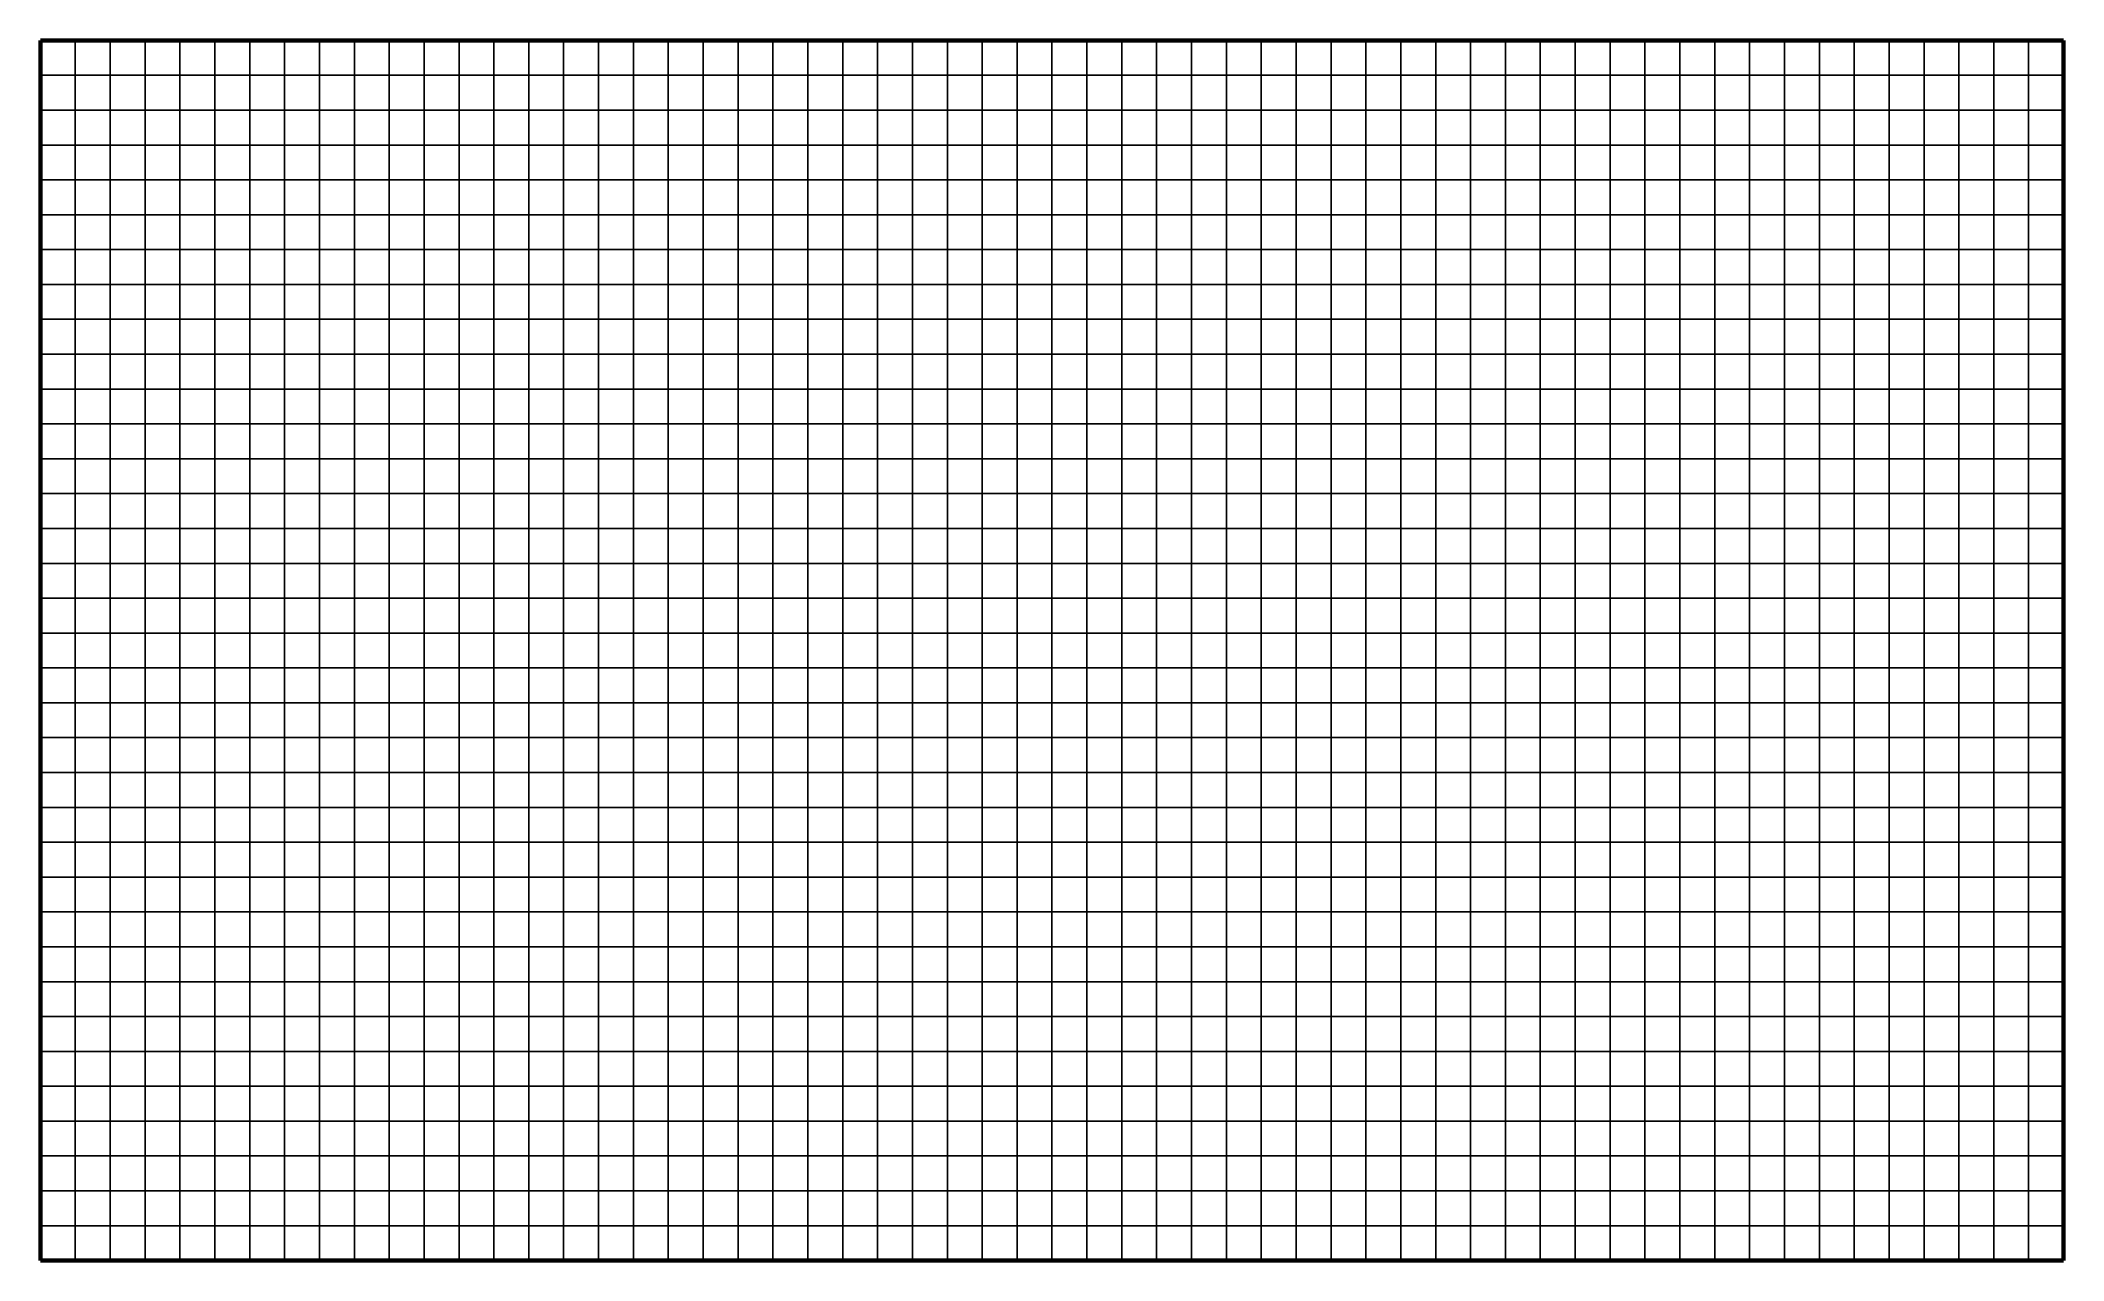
# Model space of a CAD drawing. Header units: inches. Extents: x 13 to 160, y -5 to 84.
import ezdxf

# ---------------------------------------------------------------- set-up
doc = ezdxf.new("R2010")
doc.units = ezdxf.units.IN
doc.header["$MEASUREMENT"] = 0

msp = doc.modelspace()

# ---------------------------------------------------------------- linework, layer by layer
at = {"lineweight": 60}
for p, q in [((12.64, 84.23), (12.64, -4.67)), ((12.64, 84.23), (159.96, 84.23)), ((159.96, 84.23), (159.96, -4.67)), ((159.96, -4.67), (12.64, -4.67))]:
    msp.add_line(p, q, dxfattribs=at)
for p, q in [((12.64, 84.23), (15.18, 84.23)), ((15.18, 84.23), (15.18, 81.69)), ((17.72, 84.23), (17.72, 81.69)), ((20.26, 84.23), (20.26, 81.69)), ((22.8, 84.23), (22.8, 81.69)), ((25.34, 84.23), (25.34, 81.69)), ((27.88, 84.23), (27.88, 81.69)), ((30.42, 84.23), (30.42, 81.69)), ((32.96, 84.23), (32.96, 81.69)), ((35.5, 84.23), (35.5, 81.69)), ((38.04, 84.23), (38.04, 81.69)), ((40.58, 84.23), (40.58, 81.69)), ((43.12, 84.23), (43.12, 81.69)), ((45.66, 84.23), (45.66, 81.69)), ((48.2, 84.23), (48.2, 81.69)), ((50.74, 84.23), (50.74, 81.69)), ((53.28, 84.23), (53.28, 81.69)), ((55.82, 84.23), (55.82, 81.69)), ((58.36, 84.23), (58.36, 81.69)), ((60.9, 84.23), (60.9, 81.69)), ((63.44, 84.23), (63.44, 81.69)), ((65.98, 84.23), (65.98, 81.69)), ((68.52, 84.23), (68.52, 81.69)), ((71.06, 84.23), (71.06, 81.69)), ((73.6, 84.23), (73.6, 81.69)), ((76.14, 84.23), (76.14, 81.69)), ((78.68, 84.23), (78.68, 81.69)), ((81.22, 84.23), (81.22, 81.69)), ((83.76, 84.23), (83.76, 81.69)), ((86.3, 84.23), (86.3, 81.69)), ((88.84, 84.23), (88.84, 81.69)), ((91.38, 84.23), (91.38, 81.69)), ((93.92, 84.23), (93.92, 81.69)), ((96.46, 84.23), (96.46, 81.69)), ((99, 84.23), (99, 81.69)), ((101.54, 84.23), (101.54, 81.69)), ((104.08, 84.23), (104.08, 81.69)), ((106.62, 84.23), (106.62, 81.69)), ((109.16, 84.23), (109.16, 81.69)), ((111.7, 84.23), (111.7, 81.69)), ((114.24, 84.23), (114.24, 81.69)), ((116.78, 84.23), (116.78, 81.69)), ((119.32, 84.23), (119.32, 81.69)), ((121.86, 84.23), (121.86, 81.69)), ((121.86, 84.23), (121.86, 81.69)), ((124.4, 84.23), (124.4, 81.69)), ((126.94, 84.23), (126.94, 81.69)), ((129.48, 84.23), (129.48, 81.69)), ((132.02, 84.23), (132.02, 81.69)), ((134.56, 84.23), (134.56, 81.69)), ((137.1, 84.23), (137.1, 81.69)), ((137.1, 84.23), (137.1, 81.69)), ((139.64, 84.23), (139.64, 81.69)), ((139.64, 84.23), (139.64, 81.69)), ((139.64, 84.23), (139.64, 81.69)), ((142.18, 84.23), (142.18, 81.69)), ((142.18, 84.23), (142.18, 81.69)), ((142.18, 84.23), (142.18, 81.69)), ((144.72, 84.23), (144.72, 81.69)), ((144.72, 84.23), (144.72, 81.69)), ((144.72, 84.23), (144.72, 81.69)), ((147.26, 84.23), (147.26, 81.69)), ((147.26, 84.23), (147.26, 81.69)), ((149.8, 84.23), (149.8, 81.69)), ((149.8, 84.23), (149.8, 81.69)), ((152.34, 84.23), (152.34, 81.69)), ((152.34, 84.23), (152.34, 81.69)), ((154.88, 84.23), (154.88, 81.69)), ((154.88, 84.23), (154.88, 81.69)), ((157.42, 84.23), (157.42, 81.69)), ((157.42, 84.23), (157.42, 81.69)), ((159.96, 84.23), (159.96, 81.69)), ((159.96, 84.23), (159.96, 81.69)), ((15.18, 81.69), (12.64, 81.69)), ((17.72, 81.69), (15.18, 81.69)), ((15.18, 81.69), (15.18, 79.15)), ((20.26, 81.69), (17.72, 81.69)), ((17.72, 81.69), (17.72, 79.15)), ((22.8, 81.69), (20.26, 81.69)), ((20.26, 81.69), (20.26, 79.15)), ((25.34, 81.69), (22.8, 81.69)), ((22.8, 81.69), (22.8, 79.15)), ((27.88, 81.69), (25.34, 81.69)), ((25.34, 81.69), (25.34, 79.15)), ((30.42, 81.69), (27.88, 81.69)), ((27.88, 81.69), (27.88, 79.15)), ((30.42, 81.69), (30.42, 79.15)), ((32.96, 81.69), (30.42, 81.69)), ((35.5, 81.69), (32.96, 81.69)), ((32.96, 81.69), (32.96, 79.15)), ((38.04, 81.69), (35.5, 81.69)), ((35.5, 81.69), (35.5, 79.15)), ((40.58, 81.69), (38.04, 81.69)), ((38.04, 81.69), (38.04, 79.15)), ((43.12, 81.69), (40.58, 81.69)), ((40.58, 81.69), (40.58, 79.15)), ((45.66, 81.69), (43.12, 81.69)), ((43.12, 81.69), (43.12, 79.15)), ((45.66, 81.69), (45.66, 79.15)), ((48.2, 81.69), (45.66, 81.69)), ((50.74, 81.69), (48.2, 81.69)), ((48.2, 81.69), (48.2, 79.15)), ((53.28, 81.69), (50.74, 81.69)), ((50.74, 81.69), (50.74, 79.15)), ((55.82, 81.69), (53.28, 81.69)), ((53.28, 81.69), (53.28, 79.15)), ((58.36, 81.69), (55.82, 81.69)), ((55.82, 81.69), (55.82, 79.15)), ((60.9, 81.69), (58.36, 81.69)), ((58.36, 81.69), (58.36, 79.15)), ((60.9, 81.69), (60.9, 79.15)), ((63.44, 81.69), (60.9, 81.69)), ((65.98, 81.69), (63.44, 81.69)), ((63.44, 81.69), (63.44, 79.15)), ((68.52, 81.69), (65.98, 81.69)), ((65.98, 81.69), (65.98, 79.15)), ((71.06, 81.69), (68.52, 81.69)), ((68.52, 81.69), (68.52, 79.15)), ((73.6, 81.69), (71.06, 81.69)), ((71.06, 81.69), (71.06, 79.15)), ((76.14, 81.69), (73.6, 81.69)), ((73.6, 81.69), (73.6, 79.15)), ((76.14, 81.69), (76.14, 79.15)), ((78.68, 81.69), (76.14, 81.69)), ((81.22, 81.69), (78.68, 81.69)), ((78.68, 81.69), (78.68, 79.15)), ((83.76, 81.69), (81.22, 81.69)), ((81.22, 81.69), (81.22, 79.15)), ((86.3, 81.69), (83.76, 81.69)), ((83.76, 81.69), (83.76, 79.15)), ((88.84, 81.69), (86.3, 81.69)), ((86.3, 81.69), (86.3, 79.15)), ((91.38, 81.69), (88.84, 81.69)), ((88.84, 81.69), (88.84, 79.15)), ((91.38, 81.69), (91.38, 79.15)), ((93.92, 81.69), (91.38, 81.69)), ((96.46, 81.69), (93.92, 81.69)), ((93.92, 81.69), (93.92, 79.15)), ((99, 81.69), (96.46, 81.69)), ((96.46, 81.69), (96.46, 79.15)), ((101.54, 81.69), (99, 81.69)), ((99, 81.69), (99, 79.15)), ((104.08, 81.69), (101.54, 81.69)), ((101.54, 81.69), (101.54, 79.15)), ((106.62, 81.69), (104.08, 81.69)), ((104.08, 81.69), (104.08, 79.15)), ((106.62, 81.69), (106.62, 79.15)), ((109.16, 81.69), (106.62, 81.69)), ((111.7, 81.69), (109.16, 81.69)), ((109.16, 81.69), (109.16, 79.15)), ((114.24, 81.69), (111.7, 81.69)), ((111.7, 81.69), (111.7, 79.15)), ((116.78, 81.69), (114.24, 81.69)), ((114.24, 81.69), (114.24, 79.15)), ((119.32, 81.69), (116.78, 81.69)), ((116.78, 81.69), (116.78, 79.15)), ((121.86, 81.69), (119.32, 81.69)), ((119.32, 81.69), (119.32, 79.15)), ((121.86, 81.69), (121.86, 79.15)), ((124.4, 81.69), (121.86, 81.69)), ((124.4, 81.69), (124.4, 79.15)), ((126.94, 81.69), (124.4, 81.69)), ((126.94, 81.69), (126.94, 79.15)), ((129.48, 81.69), (126.94, 81.69)), ((129.48, 81.69), (129.48, 79.15)), ((132.02, 81.69), (129.48, 81.69)), ((132.02, 81.69), (132.02, 79.15)), ((134.56, 81.69), (132.02, 81.69)), ((134.56, 81.69), (134.56, 79.15)), ((137.1, 81.69), (134.56, 81.69)), ((137.1, 81.69), (137.1, 79.15)), ((139.64, 81.69), (137.1, 81.69)), ((139.64, 81.69), (137.1, 81.69)), ((139.64, 81.69), (139.64, 79.15)), ((142.18, 81.69), (139.64, 81.69)), ((142.18, 81.69), (139.64, 81.69)), ((142.18, 81.69), (139.64, 81.69)), ((142.18, 81.69), (142.18, 79.15)), ((144.72, 81.69), (142.18, 81.69)), ((144.72, 81.69), (142.18, 81.69)), ((144.72, 81.69), (142.18, 81.69)), ((144.72, 81.69), (144.72, 79.15)), ((147.26, 81.69), (144.72, 81.69)), ((147.26, 81.69), (144.72, 81.69)), ((147.26, 81.69), (147.26, 79.15)), ((149.8, 81.69), (147.26, 81.69)), ((149.8, 81.69), (147.26, 81.69)), ((149.8, 81.69), (149.8, 79.15)), ((152.34, 81.69), (149.8, 81.69)), ((152.34, 81.69), (149.8, 81.69)), ((152.34, 81.69), (152.34, 79.15)), ((154.88, 81.69), (152.34, 81.69)), ((154.88, 81.69), (152.34, 81.69)), ((154.88, 81.69), (154.88, 79.15)), ((157.42, 81.69), (154.88, 81.69)), ((157.42, 81.69), (154.88, 81.69)), ((157.42, 81.69), (157.42, 79.15)), ((159.96, 81.69), (157.42, 81.69)), ((159.96, 81.69), (157.42, 81.69)), ((159.96, 81.69), (159.96, 79.15)), ((15.18, 79.15), (12.64, 79.15)), ((17.72, 79.15), (15.18, 79.15)), ((15.18, 79.15), (15.18, 76.61)), ((20.26, 79.15), (17.72, 79.15)), ((17.72, 79.15), (17.72, 76.61)), ((22.8, 79.15), (20.26, 79.15)), ((20.26, 79.15), (20.26, 76.61)), ((25.34, 79.15), (22.8, 79.15)), ((22.8, 79.15), (22.8, 76.61)), ((27.88, 79.15), (25.34, 79.15)), ((25.34, 79.15), (25.34, 76.61)), ((30.42, 79.15), (27.88, 79.15)), ((27.88, 79.15), (27.88, 76.61)), ((30.42, 79.15), (30.42, 76.61)), ((32.96, 79.15), (30.42, 79.15)), ((35.5, 79.15), (32.96, 79.15)), ((32.96, 79.15), (32.96, 76.61)), ((38.04, 79.15), (35.5, 79.15)), ((35.5, 79.15), (35.5, 76.61)), ((40.58, 79.15), (38.04, 79.15)), ((38.04, 79.15), (38.04, 76.61)), ((43.12, 79.15), (40.58, 79.15)), ((40.58, 79.15), (40.58, 76.61)), ((45.66, 79.15), (43.12, 79.15)), ((43.12, 79.15), (43.12, 76.61)), ((45.66, 79.15), (45.66, 76.61)), ((48.2, 79.15), (45.66, 79.15)), ((50.74, 79.15), (48.2, 79.15)), ((48.2, 79.15), (48.2, 76.61)), ((53.28, 79.15), (50.74, 79.15)), ((50.74, 79.15), (50.74, 76.61)), ((55.82, 79.15), (53.28, 79.15)), ((53.28, 79.15), (53.28, 76.61)), ((58.36, 79.15), (55.82, 79.15)), ((55.82, 79.15), (55.82, 76.61)), ((60.9, 79.15), (58.36, 79.15)), ((58.36, 79.15), (58.36, 76.61)), ((60.9, 79.15), (60.9, 76.61)), ((63.44, 79.15), (60.9, 79.15)), ((65.98, 79.15), (63.44, 79.15)), ((63.44, 79.15), (63.44, 76.61)), ((68.52, 79.15), (65.98, 79.15)), ((65.98, 79.15), (65.98, 76.61)), ((71.06, 79.15), (68.52, 79.15)), ((68.52, 79.15), (68.52, 76.61)), ((73.6, 79.15), (71.06, 79.15)), ((71.06, 79.15), (71.06, 76.61)), ((76.14, 79.15), (73.6, 79.15)), ((73.6, 79.15), (73.6, 76.61)), ((76.14, 79.15), (76.14, 76.61)), ((78.68, 79.15), (76.14, 79.15)), ((81.22, 79.15), (78.68, 79.15)), ((78.68, 79.15), (78.68, 76.61)), ((83.76, 79.15), (81.22, 79.15)), ((81.22, 79.15), (81.22, 76.61)), ((86.3, 79.15), (83.76, 79.15)), ((83.76, 79.15), (83.76, 76.61)), ((88.84, 79.15), (86.3, 79.15)), ((86.3, 79.15), (86.3, 76.61)), ((91.38, 79.15), (88.84, 79.15)), ((88.84, 79.15), (88.84, 76.61)), ((91.38, 79.15), (91.38, 76.61)), ((93.92, 79.15), (91.38, 79.15)), ((96.46, 79.15), (93.92, 79.15)), ((93.92, 79.15), (93.92, 76.61)), ((99, 79.15), (96.46, 79.15)), ((96.46, 79.15), (96.46, 76.61)), ((101.54, 79.15), (99, 79.15)), ((99, 79.15), (99, 76.61)), ((104.08, 79.15), (101.54, 79.15)), ((101.54, 79.15), (101.54, 76.61)), ((106.62, 79.15), (104.08, 79.15)), ((104.08, 79.15), (104.08, 76.61)), ((106.62, 79.15), (106.62, 76.61)), ((109.16, 79.15), (106.62, 79.15)), ((111.7, 79.15), (109.16, 79.15)), ((109.16, 79.15), (109.16, 76.61)), ((114.24, 79.15), (111.7, 79.15)), ((111.7, 79.15), (111.7, 76.61)), ((116.78, 79.15), (114.24, 79.15)), ((114.24, 79.15), (114.24, 76.61)), ((119.32, 79.15), (116.78, 79.15)), ((116.78, 79.15), (116.78, 76.61)), ((121.86, 79.15), (119.32, 79.15)), ((119.32, 79.15), (119.32, 76.61)), ((121.86, 79.15), (121.86, 76.61)), ((124.4, 79.15), (121.86, 79.15)), ((126.94, 79.15), (124.4, 79.15)), ((124.4, 79.15), (124.4, 76.61)), ((129.48, 79.15), (126.94, 79.15)), ((126.94, 79.15), (126.94, 76.61)), ((132.02, 79.15), (129.48, 79.15)), ((129.48, 79.15), (129.48, 76.61)), ((134.56, 79.15), (132.02, 79.15)), ((132.02, 79.15), (132.02, 76.61)), ((137.1, 79.15), (134.56, 79.15)), ((134.56, 79.15), (134.56, 76.61)), ((137.1, 79.15), (137.1, 76.61)), ((139.64, 79.15), (137.1, 79.15)), ((142.18, 79.15), (139.64, 79.15)), ((139.64, 79.15), (139.64, 76.61)), ((144.72, 79.15), (142.18, 79.15)), ((142.18, 79.15), (142.18, 76.61)), ((147.26, 79.15), (144.72, 79.15)), ((144.72, 79.15), (144.72, 76.61)), ((149.8, 79.15), (147.26, 79.15)), ((147.26, 79.15), (147.26, 76.61)), ((152.34, 79.15), (149.8, 79.15)), ((149.8, 79.15), (149.8, 76.61)), ((152.34, 79.15), (152.34, 76.61)), ((154.88, 79.15), (152.34, 79.15)), ((157.42, 79.15), (154.88, 79.15)), ((154.88, 79.15), (154.88, 76.61)), ((159.96, 79.15), (157.42, 79.15)), ((157.42, 79.15), (157.42, 76.61)), ((159.96, 79.15), (159.96, 76.61)), ((15.18, 76.61), (12.64, 76.61)), ((17.72, 76.61), (15.18, 76.61)), ((15.18, 76.61), (15.18, 74.07)), ((20.26, 76.61), (17.72, 76.61)), ((17.72, 76.61), (17.72, 74.07)), ((22.8, 76.61), (20.26, 76.61)), ((20.26, 76.61), (20.26, 74.07)), ((25.34, 76.61), (22.8, 76.61)), ((22.8, 76.61), (22.8, 74.07)), ((27.88, 76.61), (25.34, 76.61)), ((25.34, 76.61), (25.34, 74.07)), ((30.42, 76.61), (27.88, 76.61)), ((27.88, 76.61), (27.88, 74.07)), ((30.42, 76.61), (30.42, 74.07)), ((32.96, 76.61), (30.42, 76.61)), ((35.5, 76.61), (32.96, 76.61)), ((32.96, 76.61), (32.96, 74.07)), ((38.04, 76.61), (35.5, 76.61)), ((35.5, 76.61), (35.5, 74.07)), ((40.58, 76.61), (38.04, 76.61)), ((38.04, 76.61), (38.04, 74.07)), ((43.12, 76.61), (40.58, 76.61)), ((40.58, 76.61), (40.58, 74.07)), ((45.66, 76.61), (43.12, 76.61)), ((43.12, 76.61), (43.12, 74.07)), ((45.66, 76.61), (45.66, 74.07)), ((48.2, 76.61), (45.66, 76.61)), ((50.74, 76.61), (48.2, 76.61)), ((48.2, 76.61), (48.2, 74.07)), ((53.28, 76.61), (50.74, 76.61)), ((50.74, 76.61), (50.74, 74.07)), ((55.82, 76.61), (53.28, 76.61)), ((53.28, 76.61), (53.28, 74.07)), ((58.36, 76.61), (55.82, 76.61)), ((55.82, 76.61), (55.82, 74.07)), ((60.9, 76.61), (58.36, 76.61)), ((58.36, 76.61), (58.36, 74.07)), ((60.9, 76.61), (60.9, 74.07)), ((63.44, 76.61), (60.9, 76.61)), ((65.98, 76.61), (63.44, 76.61)), ((63.44, 76.61), (63.44, 74.07)), ((68.52, 76.61), (65.98, 76.61)), ((65.98, 76.61), (65.98, 74.07)), ((71.06, 76.61), (68.52, 76.61)), ((68.52, 76.61), (68.52, 74.07)), ((73.6, 76.61), (71.06, 76.61)), ((71.06, 76.61), (71.06, 74.07)), ((76.14, 76.61), (73.6, 76.61)), ((73.6, 76.61), (73.6, 74.07)), ((76.14, 76.61), (76.14, 74.07)), ((78.68, 76.61), (76.14, 76.61)), ((81.22, 76.61), (78.68, 76.61)), ((78.68, 76.61), (78.68, 74.07)), ((83.76, 76.61), (81.22, 76.61)), ((81.22, 76.61), (81.22, 74.07)), ((86.3, 76.61), (83.76, 76.61)), ((83.76, 76.61), (83.76, 74.07)), ((88.84, 76.61), (86.3, 76.61)), ((86.3, 76.61), (86.3, 74.07)), ((91.38, 76.61), (88.84, 76.61)), ((88.84, 76.61), (88.84, 74.07)), ((91.38, 76.61), (91.38, 74.07)), ((93.92, 76.61), (91.38, 76.61)), ((96.46, 76.61), (93.92, 76.61)), ((93.92, 76.61), (93.92, 74.07)), ((99, 76.61), (96.46, 76.61)), ((96.46, 76.61), (96.46, 74.07)), ((101.54, 76.61), (99, 76.61)), ((99, 76.61), (99, 74.07)), ((104.08, 76.61), (101.54, 76.61)), ((101.54, 76.61), (101.54, 74.07)), ((106.62, 76.61), (104.08, 76.61)), ((104.08, 76.61), (104.08, 74.07)), ((106.62, 76.61), (106.62, 74.07)), ((109.16, 76.61), (106.62, 76.61)), ((111.7, 76.61), (109.16, 76.61)), ((109.16, 76.61), (109.16, 74.07)), ((114.24, 76.61), (111.7, 76.61)), ((111.7, 76.61), (111.7, 74.07)), ((116.78, 76.61), (114.24, 76.61)), ((114.24, 76.61), (114.24, 74.07)), ((119.32, 76.61), (116.78, 76.61)), ((116.78, 76.61), (116.78, 74.07)), ((121.86, 76.61), (119.32, 76.61)), ((119.32, 76.61), (119.32, 74.07)), ((121.86, 76.61), (121.86, 74.07)), ((124.4, 76.61), (121.86, 76.61)), ((126.94, 76.61), (124.4, 76.61)), ((124.4, 76.61), (124.4, 74.07)), ((129.48, 76.61), (126.94, 76.61)), ((126.94, 76.61), (126.94, 74.07)), ((132.02, 76.61), (129.48, 76.61)), ((129.48, 76.61), (129.48, 74.07)), ((134.56, 76.61), (132.02, 76.61)), ((132.02, 76.61), (132.02, 74.07)), ((137.1, 76.61), (134.56, 76.61)), ((134.56, 76.61), (134.56, 74.07)), ((137.1, 76.61), (137.1, 74.07)), ((139.64, 76.61), (137.1, 76.61)), ((142.18, 76.61), (139.64, 76.61)), ((139.64, 76.61), (139.64, 74.07)), ((144.72, 76.61), (142.18, 76.61)), ((142.18, 76.61), (142.18, 74.07)), ((147.26, 76.61), (144.72, 76.61)), ((144.72, 76.61), (144.72, 74.07)), ((149.8, 76.61), (147.26, 76.61)), ((147.26, 76.61), (147.26, 74.07)), ((152.34, 76.61), (149.8, 76.61)), ((149.8, 76.61), (149.8, 74.07)), ((152.34, 76.61), (152.34, 74.07)), ((154.88, 76.61), (152.34, 76.61)), ((157.42, 76.61), (154.88, 76.61)), ((154.88, 76.61), (154.88, 74.07)), ((159.96, 76.61), (157.42, 76.61)), ((157.42, 76.61), (157.42, 74.07)), ((159.96, 76.61), (159.96, 74.07)), ((15.18, 74.07), (12.64, 74.07)), ((17.72, 74.07), (15.18, 74.07)), ((15.18, 74.07), (15.18, 71.53)), ((20.26, 74.07), (17.72, 74.07)), ((17.72, 74.07), (17.72, 71.53)), ((22.8, 74.07), (20.26, 74.07)), ((20.26, 74.07), (20.26, 71.53)), ((25.34, 74.07), (22.8, 74.07)), ((22.8, 74.07), (22.8, 71.53)), ((27.88, 74.07), (25.34, 74.07)), ((25.34, 74.07), (25.34, 71.53)), ((30.42, 74.07), (27.88, 74.07)), ((27.88, 74.07), (27.88, 71.53)), ((30.42, 74.07), (30.42, 71.53)), ((32.96, 74.07), (30.42, 74.07)), ((35.5, 74.07), (32.96, 74.07)), ((32.96, 74.07), (32.96, 71.53)), ((38.04, 74.07), (35.5, 74.07)), ((35.5, 74.07), (35.5, 71.53)), ((40.58, 74.07), (38.04, 74.07)), ((38.04, 74.07), (38.04, 71.53)), ((43.12, 74.07), (40.58, 74.07)), ((40.58, 74.07), (40.58, 71.53)), ((45.66, 74.07), (43.12, 74.07)), ((43.12, 74.07), (43.12, 71.53)), ((45.66, 74.07), (45.66, 71.53)), ((48.2, 74.07), (45.66, 74.07)), ((50.74, 74.07), (48.2, 74.07)), ((48.2, 74.07), (48.2, 71.53)), ((53.28, 74.07), (50.74, 74.07)), ((50.74, 74.07), (50.74, 71.53)), ((55.82, 74.07), (53.28, 74.07)), ((53.28, 74.07), (53.28, 71.53)), ((58.36, 74.07), (55.82, 74.07)), ((55.82, 74.07), (55.82, 71.53)), ((60.9, 74.07), (58.36, 74.07)), ((58.36, 74.07), (58.36, 71.53)), ((60.9, 74.07), (60.9, 71.53)), ((63.44, 74.07), (60.9, 74.07)), ((65.98, 74.07), (63.44, 74.07)), ((63.44, 74.07), (63.44, 71.53)), ((68.52, 74.07), (65.98, 74.07)), ((65.98, 74.07), (65.98, 71.53)), ((71.06, 74.07), (68.52, 74.07)), ((68.52, 74.07), (68.52, 71.53)), ((73.6, 74.07), (71.06, 74.07)), ((71.06, 74.07), (71.06, 71.53)), ((76.14, 74.07), (73.6, 74.07)), ((73.6, 74.07), (73.6, 71.53)), ((76.14, 74.07), (76.14, 71.53)), ((78.68, 74.07), (76.14, 74.07)), ((81.22, 74.07), (78.68, 74.07)), ((78.68, 74.07), (78.68, 71.53)), ((83.76, 74.07), (81.22, 74.07)), ((81.22, 74.07), (81.22, 71.53)), ((86.3, 74.07), (83.76, 74.07)), ((83.76, 74.07), (83.76, 71.53)), ((88.84, 74.07), (86.3, 74.07)), ((86.3, 74.07), (86.3, 71.53)), ((91.38, 74.07), (88.84, 74.07)), ((88.84, 74.07), (88.84, 71.53)), ((91.38, 74.07), (91.38, 71.53)), ((93.92, 74.07), (91.38, 74.07)), ((96.46, 74.07), (93.92, 74.07)), ((93.92, 74.07), (93.92, 71.53)), ((99, 74.07), (96.46, 74.07)), ((96.46, 74.07), (96.46, 71.53)), ((101.54, 74.07), (99, 74.07)), ((99, 74.07), (99, 71.53)), ((104.08, 74.07), (101.54, 74.07)), ((101.54, 74.07), (101.54, 71.53)), ((106.62, 74.07), (104.08, 74.07)), ((104.08, 74.07), (104.08, 71.53)), ((106.62, 74.07), (106.62, 71.53)), ((109.16, 74.07), (106.62, 74.07)), ((111.7, 74.07), (109.16, 74.07)), ((109.16, 74.07), (109.16, 71.53)), ((114.24, 74.07), (111.7, 74.07)), ((111.7, 74.07), (111.7, 71.53)), ((116.78, 74.07), (114.24, 74.07)), ((114.24, 74.07), (114.24, 71.53)), ((119.32, 74.07), (116.78, 74.07)), ((116.78, 74.07), (116.78, 71.53)), ((121.86, 74.07), (119.32, 74.07)), ((119.32, 74.07), (119.32, 71.53)), ((121.86, 74.07), (121.86, 71.53)), ((124.4, 74.07), (121.86, 74.07)), ((126.94, 74.07), (124.4, 74.07)), ((124.4, 74.07), (124.4, 71.53)), ((129.48, 74.07), (126.94, 74.07)), ((126.94, 74.07), (126.94, 71.53)), ((132.02, 74.07), (129.48, 74.07)), ((129.48, 74.07), (129.48, 71.53)), ((134.56, 74.07), (132.02, 74.07)), ((132.02, 74.07), (132.02, 71.53)), ((137.1, 74.07), (134.56, 74.07)), ((134.56, 74.07), (134.56, 71.53)), ((137.1, 74.07), (137.1, 71.53)), ((139.64, 74.07), (137.1, 74.07)), ((142.18, 74.07), (139.64, 74.07)), ((139.64, 74.07), (139.64, 71.53)), ((144.72, 74.07), (142.18, 74.07)), ((142.18, 74.07), (142.18, 71.53)), ((147.26, 74.07), (144.72, 74.07)), ((144.72, 74.07), (144.72, 71.53)), ((149.8, 74.07), (147.26, 74.07)), ((147.26, 74.07), (147.26, 71.53)), ((152.34, 74.07), (149.8, 74.07)), ((149.8, 74.07), (149.8, 71.53)), ((152.34, 74.07), (152.34, 71.53)), ((154.88, 74.07), (152.34, 74.07)), ((157.42, 74.07), (154.88, 74.07)), ((154.88, 74.07), (154.88, 71.53)), ((159.96, 74.07), (157.42, 74.07)), ((157.42, 74.07), (157.42, 71.53)), ((159.96, 74.07), (159.96, 71.53)), ((15.18, 71.53), (12.64, 71.53)), ((17.72, 71.53), (15.18, 71.53)), ((15.18, 71.53), (15.18, 68.99)), ((20.26, 71.53), (17.72, 71.53)), ((17.72, 71.53), (17.72, 68.99)), ((22.8, 71.53), (20.26, 71.53)), ((20.26, 71.53), (20.26, 68.99)), ((25.34, 71.53), (22.8, 71.53)), ((22.8, 71.53), (22.8, 68.99)), ((27.88, 71.53), (25.34, 71.53)), ((25.34, 71.53), (25.34, 68.99)), ((30.42, 71.53), (27.88, 71.53)), ((27.88, 71.53), (27.88, 68.99)), ((30.42, 71.53), (30.42, 68.99)), ((32.96, 71.53), (30.42, 71.53)), ((35.5, 71.53), (32.96, 71.53)), ((32.96, 71.53), (32.96, 68.99)), ((38.04, 71.53), (35.5, 71.53)), ((35.5, 71.53), (35.5, 68.99)), ((40.58, 71.53), (38.04, 71.53)), ((38.04, 71.53), (38.04, 68.99)), ((43.12, 71.53), (40.58, 71.53)), ((40.58, 71.53), (40.58, 68.99)), ((45.66, 71.53), (43.12, 71.53)), ((43.12, 71.53), (43.12, 68.99)), ((45.66, 71.53), (45.66, 68.99)), ((48.2, 71.53), (45.66, 71.53)), ((50.74, 71.53), (48.2, 71.53)), ((48.2, 71.53), (48.2, 68.99)), ((53.28, 71.53), (50.74, 71.53)), ((50.74, 71.53), (50.74, 68.99)), ((55.82, 71.53), (53.28, 71.53)), ((53.28, 71.53), (53.28, 68.99)), ((58.36, 71.53), (55.82, 71.53)), ((55.82, 71.53), (55.82, 68.99)), ((60.9, 71.53), (58.36, 71.53)), ((58.36, 71.53), (58.36, 68.99)), ((60.9, 71.53), (60.9, 68.99)), ((63.44, 71.53), (60.9, 71.53)), ((65.98, 71.53), (63.44, 71.53)), ((63.44, 71.53), (63.44, 68.99)), ((68.52, 71.53), (65.98, 71.53)), ((65.98, 71.53), (65.98, 68.99)), ((71.06, 71.53), (68.52, 71.53)), ((68.52, 71.53), (68.52, 68.99)), ((73.6, 71.53), (71.06, 71.53)), ((71.06, 71.53), (71.06, 68.99)), ((76.14, 71.53), (73.6, 71.53)), ((73.6, 71.53), (73.6, 68.99)), ((76.14, 71.53), (76.14, 68.99)), ((78.68, 71.53), (76.14, 71.53)), ((81.22, 71.53), (78.68, 71.53)), ((78.68, 71.53), (78.68, 68.99)), ((83.76, 71.53), (81.22, 71.53)), ((81.22, 71.53), (81.22, 68.99)), ((86.3, 71.53), (83.76, 71.53)), ((83.76, 71.53), (83.76, 68.99)), ((88.84, 71.53), (86.3, 71.53)), ((86.3, 71.53), (86.3, 68.99)), ((91.38, 71.53), (88.84, 71.53)), ((88.84, 71.53), (88.84, 68.99)), ((91.38, 71.53), (91.38, 68.99)), ((93.92, 71.53), (91.38, 71.53)), ((96.46, 71.53), (93.92, 71.53)), ((93.92, 71.53), (93.92, 68.99)), ((99, 71.53), (96.46, 71.53)), ((96.46, 71.53), (96.46, 68.99)), ((101.54, 71.53), (99, 71.53)), ((99, 71.53), (99, 68.99)), ((104.08, 71.53), (101.54, 71.53)), ((101.54, 71.53), (101.54, 68.99)), ((106.62, 71.53), (104.08, 71.53)), ((104.08, 71.53), (104.08, 68.99)), ((106.62, 71.53), (106.62, 68.99)), ((109.16, 71.53), (106.62, 71.53)), ((111.7, 71.53), (109.16, 71.53)), ((109.16, 71.53), (109.16, 68.99)), ((114.24, 71.53), (111.7, 71.53)), ((111.7, 71.53), (111.7, 68.99)), ((116.78, 71.53), (114.24, 71.53)), ((114.24, 71.53), (114.24, 68.99)), ((119.32, 71.53), (116.78, 71.53)), ((116.78, 71.53), (116.78, 68.99)), ((121.86, 71.53), (119.32, 71.53)), ((119.32, 71.53), (119.32, 68.99)), ((121.86, 71.53), (121.86, 68.99)), ((124.4, 71.53), (121.86, 71.53)), ((126.94, 71.53), (124.4, 71.53)), ((124.4, 71.53), (124.4, 68.99)), ((129.48, 71.53), (126.94, 71.53)), ((126.94, 71.53), (126.94, 68.99)), ((132.02, 71.53), (129.48, 71.53)), ((129.48, 71.53), (129.48, 68.99)), ((134.56, 71.53), (132.02, 71.53)), ((132.02, 71.53), (132.02, 68.99)), ((137.1, 71.53), (134.56, 71.53)), ((134.56, 71.53), (134.56, 68.99)), ((137.1, 71.53), (137.1, 68.99)), ((139.64, 71.53), (137.1, 71.53)), ((142.18, 71.53), (139.64, 71.53)), ((139.64, 71.53), (139.64, 68.99)), ((144.72, 71.53), (142.18, 71.53)), ((142.18, 71.53), (142.18, 68.99)), ((147.26, 71.53), (144.72, 71.53)), ((144.72, 71.53), (144.72, 68.99)), ((149.8, 71.53), (147.26, 71.53)), ((147.26, 71.53), (147.26, 68.99)), ((152.34, 71.53), (149.8, 71.53)), ((149.8, 71.53), (149.8, 68.99)), ((152.34, 71.53), (152.34, 68.99)), ((154.88, 71.53), (152.34, 71.53)), ((157.42, 71.53), (154.88, 71.53)), ((154.88, 71.53), (154.88, 68.99)), ((159.96, 71.53), (157.42, 71.53)), ((157.42, 71.53), (157.42, 68.99)), ((159.96, 71.53), (159.96, 68.99)), ((15.18, 68.99), (12.64, 68.99)), ((17.72, 68.99), (15.18, 68.99)), ((15.18, 68.99), (15.18, 66.45)), ((20.26, 68.99), (17.72, 68.99)), ((17.72, 68.99), (17.72, 66.45)), ((22.8, 68.99), (20.26, 68.99)), ((20.26, 68.99), (20.26, 66.45)), ((25.34, 68.99), (22.8, 68.99)), ((22.8, 68.99), (22.8, 66.45)), ((27.88, 68.99), (25.34, 68.99)), ((25.34, 68.99), (25.34, 66.45)), ((30.42, 68.99), (27.88, 68.99)), ((27.88, 68.99), (27.88, 66.45)), ((30.42, 68.99), (30.42, 66.45)), ((32.96, 68.99), (30.42, 68.99)), ((35.5, 68.99), (32.96, 68.99)), ((32.96, 68.99), (32.96, 66.45)), ((38.04, 68.99), (35.5, 68.99)), ((35.5, 68.99), (35.5, 66.45)), ((40.58, 68.99), (38.04, 68.99)), ((38.04, 68.99), (38.04, 66.45)), ((43.12, 68.99), (40.58, 68.99)), ((40.58, 68.99), (40.58, 66.45)), ((45.66, 68.99), (43.12, 68.99)), ((43.12, 68.99), (43.12, 66.45)), ((45.66, 68.99), (45.66, 66.45)), ((48.2, 68.99), (45.66, 68.99)), ((50.74, 68.99), (48.2, 68.99)), ((48.2, 68.99), (48.2, 66.45)), ((53.28, 68.99), (50.74, 68.99)), ((50.74, 68.99), (50.74, 66.45)), ((55.82, 68.99), (53.28, 68.99)), ((53.28, 68.99), (53.28, 66.45)), ((58.36, 68.99), (55.82, 68.99)), ((55.82, 68.99), (55.82, 66.45)), ((60.9, 68.99), (58.36, 68.99)), ((58.36, 68.99), (58.36, 66.45)), ((60.9, 68.99), (60.9, 66.45)), ((63.44, 68.99), (60.9, 68.99)), ((65.98, 68.99), (63.44, 68.99)), ((63.44, 68.99), (63.44, 66.45)), ((68.52, 68.99), (65.98, 68.99)), ((65.98, 68.99), (65.98, 66.45)), ((71.06, 68.99), (68.52, 68.99)), ((68.52, 68.99), (68.52, 66.45)), ((73.6, 68.99), (71.06, 68.99)), ((71.06, 68.99), (71.06, 66.45)), ((76.14, 68.99), (73.6, 68.99)), ((73.6, 68.99), (73.6, 66.45)), ((76.14, 68.99), (76.14, 66.45)), ((78.68, 68.99), (76.14, 68.99)), ((81.22, 68.99), (78.68, 68.99)), ((78.68, 68.99), (78.68, 66.45)), ((83.76, 68.99), (81.22, 68.99)), ((81.22, 68.99), (81.22, 66.45)), ((86.3, 68.99), (83.76, 68.99)), ((83.76, 68.99), (83.76, 66.45)), ((88.84, 68.99), (86.3, 68.99)), ((86.3, 68.99), (86.3, 66.45)), ((91.38, 68.99), (88.84, 68.99)), ((88.84, 68.99), (88.84, 66.45)), ((91.38, 68.99), (91.38, 66.45)), ((93.92, 68.99), (91.38, 68.99)), ((96.46, 68.99), (93.92, 68.99)), ((93.92, 68.99), (93.92, 66.45)), ((99, 68.99), (96.46, 68.99)), ((96.46, 68.99), (96.46, 66.45)), ((101.54, 68.99), (99, 68.99)), ((99, 68.99), (99, 66.45)), ((104.08, 68.99), (101.54, 68.99)), ((101.54, 68.99), (101.54, 66.45)), ((106.62, 68.99), (104.08, 68.99)), ((104.08, 68.99), (104.08, 66.45)), ((106.62, 68.99), (106.62, 66.45)), ((109.16, 68.99), (106.62, 68.99)), ((111.7, 68.99), (109.16, 68.99)), ((109.16, 68.99), (109.16, 66.45)), ((114.24, 68.99), (111.7, 68.99)), ((111.7, 68.99), (111.7, 66.45)), ((116.78, 68.99), (114.24, 68.99)), ((114.24, 68.99), (114.24, 66.45)), ((119.32, 68.99), (116.78, 68.99)), ((116.78, 68.99), (116.78, 66.45)), ((121.86, 68.99), (119.32, 68.99)), ((119.32, 68.99), (119.32, 66.45)), ((121.86, 68.99), (121.86, 66.45)), ((124.4, 68.99), (121.86, 68.99)), ((126.94, 68.99), (124.4, 68.99)), ((124.4, 68.99), (124.4, 66.45)), ((129.48, 68.99), (126.94, 68.99)), ((126.94, 68.99), (126.94, 66.45)), ((132.02, 68.99), (129.48, 68.99)), ((129.48, 68.99), (129.48, 66.45)), ((134.56, 68.99), (132.02, 68.99)), ((132.02, 68.99), (132.02, 66.45)), ((137.1, 68.99), (134.56, 68.99)), ((134.56, 68.99), (134.56, 66.45)), ((137.1, 68.99), (137.1, 66.45)), ((139.64, 68.99), (137.1, 68.99)), ((142.18, 68.99), (139.64, 68.99)), ((139.64, 68.99), (139.64, 66.45)), ((144.72, 68.99), (142.18, 68.99)), ((142.18, 68.99), (142.18, 66.45)), ((147.26, 68.99), (144.72, 68.99)), ((144.72, 68.99), (144.72, 66.45)), ((149.8, 68.99), (147.26, 68.99)), ((147.26, 68.99), (147.26, 66.45)), ((152.34, 68.99), (149.8, 68.99)), ((149.8, 68.99), (149.8, 66.45)), ((152.34, 68.99), (152.34, 66.45)), ((154.88, 68.99), (152.34, 68.99)), ((157.42, 68.99), (154.88, 68.99)), ((154.88, 68.99), (154.88, 66.45)), ((159.96, 68.99), (157.42, 68.99)), ((157.42, 68.99), (157.42, 66.45)), ((159.96, 68.99), (159.96, 66.45)), ((15.18, 66.45), (12.64, 66.45)), ((17.72, 66.45), (15.18, 66.45)), ((15.18, 66.45), (15.18, 63.91)), ((20.26, 66.45), (17.72, 66.45)), ((17.72, 66.45), (17.72, 63.91)), ((22.8, 66.45), (20.26, 66.45)), ((20.26, 66.45), (20.26, 63.91)), ((25.34, 66.45), (22.8, 66.45)), ((22.8, 66.45), (22.8, 63.91)), ((27.88, 66.45), (25.34, 66.45)), ((25.34, 66.45), (25.34, 63.91)), ((30.42, 66.45), (27.88, 66.45)), ((27.88, 66.45), (27.88, 63.91)), ((30.42, 66.45), (30.42, 63.91)), ((32.96, 66.45), (30.42, 66.45)), ((35.5, 66.45), (32.96, 66.45)), ((32.96, 66.45), (32.96, 63.91)), ((38.04, 66.45), (35.5, 66.45)), ((35.5, 66.45), (35.5, 63.91)), ((40.58, 66.45), (38.04, 66.45)), ((38.04, 66.45), (38.04, 63.91)), ((43.12, 66.45), (40.58, 66.45)), ((40.58, 66.45), (40.58, 63.91)), ((45.66, 66.45), (43.12, 66.45)), ((43.12, 66.45), (43.12, 63.91)), ((45.66, 66.45), (45.66, 63.91)), ((48.2, 66.45), (45.66, 66.45)), ((50.74, 66.45), (48.2, 66.45)), ((48.2, 66.45), (48.2, 63.91)), ((53.28, 66.45), (50.74, 66.45)), ((50.74, 66.45), (50.74, 63.91)), ((55.82, 66.45), (53.28, 66.45)), ((53.28, 66.45), (53.28, 63.91)), ((58.36, 66.45), (55.82, 66.45)), ((55.82, 66.45), (55.82, 63.91)), ((60.9, 66.45), (58.36, 66.45)), ((58.36, 66.45), (58.36, 63.91)), ((60.9, 66.45), (60.9, 63.91)), ((63.44, 66.45), (60.9, 66.45)), ((65.98, 66.45), (63.44, 66.45)), ((63.44, 66.45), (63.44, 63.91)), ((68.52, 66.45), (65.98, 66.45)), ((65.98, 66.45), (65.98, 63.91)), ((71.06, 66.45), (68.52, 66.45)), ((68.52, 66.45), (68.52, 63.91)), ((73.6, 66.45), (71.06, 66.45)), ((71.06, 66.45), (71.06, 63.91)), ((76.14, 66.45), (73.6, 66.45)), ((73.6, 66.45), (73.6, 63.91)), ((76.14, 66.45), (76.14, 63.91)), ((78.68, 66.45), (76.14, 66.45)), ((81.22, 66.45), (78.68, 66.45)), ((78.68, 66.45), (78.68, 63.91)), ((83.76, 66.45), (81.22, 66.45)), ((81.22, 66.45), (81.22, 63.91)), ((86.3, 66.45), (83.76, 66.45)), ((83.76, 66.45), (83.76, 63.91)), ((88.84, 66.45), (86.3, 66.45)), ((86.3, 66.45), (86.3, 63.91)), ((91.38, 66.45), (88.84, 66.45)), ((88.84, 66.45), (88.84, 63.91)), ((91.38, 66.45), (91.38, 63.91)), ((93.92, 66.45), (91.38, 66.45)), ((96.46, 66.45), (93.92, 66.45)), ((93.92, 66.45), (93.92, 63.91)), ((99, 66.45), (96.46, 66.45)), ((96.46, 66.45), (96.46, 63.91)), ((101.54, 66.45), (99, 66.45)), ((99, 66.45), (99, 63.91)), ((104.08, 66.45), (101.54, 66.45)), ((101.54, 66.45), (101.54, 63.91)), ((106.62, 66.45), (104.08, 66.45)), ((104.08, 66.45), (104.08, 63.91)), ((106.62, 66.45), (106.62, 63.91)), ((109.16, 66.45), (106.62, 66.45)), ((111.7, 66.45), (109.16, 66.45)), ((109.16, 66.45), (109.16, 63.91)), ((114.24, 66.45), (111.7, 66.45)), ((111.7, 66.45), (111.7, 63.91)), ((116.78, 66.45), (114.24, 66.45)), ((114.24, 66.45), (114.24, 63.91)), ((119.32, 66.45), (116.78, 66.45)), ((116.78, 66.45), (116.78, 63.91)), ((121.86, 66.45), (119.32, 66.45)), ((119.32, 66.45), (119.32, 63.91)), ((121.86, 66.45), (121.86, 63.91)), ((124.4, 66.45), (121.86, 66.45)), ((126.94, 66.45), (124.4, 66.45)), ((124.4, 66.45), (124.4, 63.91)), ((129.48, 66.45), (126.94, 66.45)), ((126.94, 66.45), (126.94, 63.91)), ((132.02, 66.45), (129.48, 66.45)), ((129.48, 66.45), (129.48, 63.91)), ((134.56, 66.45), (132.02, 66.45)), ((132.02, 66.45), (132.02, 63.91)), ((137.1, 66.45), (134.56, 66.45)), ((134.56, 66.45), (134.56, 63.91)), ((137.1, 66.45), (137.1, 63.91)), ((139.64, 66.45), (137.1, 66.45)), ((142.18, 66.45), (139.64, 66.45)), ((139.64, 66.45), (139.64, 63.91)), ((144.72, 66.45), (142.18, 66.45)), ((142.18, 66.45), (142.18, 63.91)), ((147.26, 66.45), (144.72, 66.45)), ((144.72, 66.45), (144.72, 63.91)), ((149.8, 66.45), (147.26, 66.45)), ((147.26, 66.45), (147.26, 63.91)), ((152.34, 66.45), (149.8, 66.45)), ((149.8, 66.45), (149.8, 63.91)), ((152.34, 66.45), (152.34, 63.91)), ((154.88, 66.45), (152.34, 66.45)), ((157.42, 66.45), (154.88, 66.45)), ((154.88, 66.45), (154.88, 63.91)), ((159.96, 66.45), (157.42, 66.45)), ((157.42, 66.45), (157.42, 63.91)), ((159.96, 66.45), (159.96, 63.91)), ((15.18, 63.91), (12.64, 63.91)), ((17.72, 63.91), (15.18, 63.91)), ((15.18, 63.91), (15.18, 61.37)), ((20.26, 63.91), (17.72, 63.91)), ((17.72, 63.91), (17.72, 61.37)), ((22.8, 63.91), (20.26, 63.91)), ((20.26, 63.91), (20.26, 61.37)), ((25.34, 63.91), (22.8, 63.91)), ((22.8, 63.91), (22.8, 61.37)), ((27.88, 63.91), (25.34, 63.91)), ((25.34, 63.91), (25.34, 61.37)), ((30.42, 63.91), (27.88, 63.91)), ((27.88, 63.91), (27.88, 61.37)), ((30.42, 63.91), (30.42, 61.37)), ((32.96, 63.91), (30.42, 63.91)), ((35.5, 63.91), (32.96, 63.91)), ((32.96, 63.91), (32.96, 61.37)), ((38.04, 63.91), (35.5, 63.91)), ((35.5, 63.91), (35.5, 61.37)), ((40.58, 63.91), (38.04, 63.91)), ((38.04, 63.91), (38.04, 61.37)), ((43.12, 63.91), (40.58, 63.91)), ((40.58, 63.91), (40.58, 61.37)), ((45.66, 63.91), (43.12, 63.91)), ((43.12, 63.91), (43.12, 61.37)), ((45.66, 63.91), (45.66, 61.37)), ((48.2, 63.91), (45.66, 63.91)), ((50.74, 63.91), (48.2, 63.91)), ((48.2, 63.91), (48.2, 61.37)), ((53.28, 63.91), (50.74, 63.91)), ((50.74, 63.91), (50.74, 61.37)), ((55.82, 63.91), (53.28, 63.91)), ((53.28, 63.91), (53.28, 61.37)), ((58.36, 63.91), (55.82, 63.91)), ((55.82, 63.91), (55.82, 61.37)), ((60.9, 63.91), (58.36, 63.91)), ((58.36, 63.91), (58.36, 61.37)), ((60.9, 63.91), (60.9, 61.37)), ((63.44, 63.91), (60.9, 63.91)), ((65.98, 63.91), (63.44, 63.91)), ((63.44, 63.91), (63.44, 61.37)), ((68.52, 63.91), (65.98, 63.91)), ((65.98, 63.91), (65.98, 61.37)), ((71.06, 63.91), (68.52, 63.91)), ((68.52, 63.91), (68.52, 61.37)), ((73.6, 63.91), (71.06, 63.91)), ((71.06, 63.91), (71.06, 61.37)), ((76.14, 63.91), (73.6, 63.91)), ((73.6, 63.91), (73.6, 61.37)), ((76.14, 63.91), (76.14, 61.37)), ((78.68, 63.91), (76.14, 63.91)), ((81.22, 63.91), (78.68, 63.91)), ((78.68, 63.91), (78.68, 61.37)), ((83.76, 63.91), (81.22, 63.91)), ((81.22, 63.91), (81.22, 61.37)), ((86.3, 63.91), (83.76, 63.91)), ((83.76, 63.91), (83.76, 61.37)), ((88.84, 63.91), (86.3, 63.91)), ((86.3, 63.91), (86.3, 61.37)), ((91.38, 63.91), (88.84, 63.91)), ((88.84, 63.91), (88.84, 61.37)), ((91.38, 63.91), (91.38, 61.37)), ((93.92, 63.91), (91.38, 63.91)), ((96.46, 63.91), (93.92, 63.91)), ((93.92, 63.91), (93.92, 61.37)), ((99, 63.91), (96.46, 63.91)), ((96.46, 63.91), (96.46, 61.37)), ((101.54, 63.91), (99, 63.91)), ((99, 63.91), (99, 61.37)), ((104.08, 63.91), (101.54, 63.91)), ((101.54, 63.91), (101.54, 61.37)), ((106.62, 63.91), (104.08, 63.91)), ((104.08, 63.91), (104.08, 61.37)), ((106.62, 63.91), (106.62, 61.37)), ((109.16, 63.91), (106.62, 63.91)), ((111.7, 63.91), (109.16, 63.91)), ((109.16, 63.91), (109.16, 61.37)), ((114.24, 63.91), (111.7, 63.91)), ((111.7, 63.91), (111.7, 61.37)), ((116.78, 63.91), (114.24, 63.91)), ((114.24, 63.91), (114.24, 61.37)), ((119.32, 63.91), (116.78, 63.91)), ((116.78, 63.91), (116.78, 61.37)), ((121.86, 63.91), (119.32, 63.91)), ((119.32, 63.91), (119.32, 61.37)), ((121.86, 63.91), (121.86, 61.37)), ((124.4, 63.91), (121.86, 63.91)), ((126.94, 63.91), (124.4, 63.91)), ((124.4, 63.91), (124.4, 61.37)), ((129.48, 63.91), (126.94, 63.91)), ((126.94, 63.91), (126.94, 61.37)), ((132.02, 63.91), (129.48, 63.91)), ((129.48, 63.91), (129.48, 61.37)), ((134.56, 63.91), (132.02, 63.91)), ((132.02, 63.91), (132.02, 61.37)), ((137.1, 63.91), (134.56, 63.91)), ((134.56, 63.91), (134.56, 61.37)), ((137.1, 63.91), (137.1, 61.37)), ((139.64, 63.91), (137.1, 63.91)), ((142.18, 63.91), (139.64, 63.91)), ((139.64, 63.91), (139.64, 61.37)), ((144.72, 63.91), (142.18, 63.91)), ((142.18, 63.91), (142.18, 61.37)), ((147.26, 63.91), (144.72, 63.91)), ((144.72, 63.91), (144.72, 61.37)), ((149.8, 63.91), (147.26, 63.91)), ((147.26, 63.91), (147.26, 61.37)), ((152.34, 63.91), (149.8, 63.91)), ((149.8, 63.91), (149.8, 61.37)), ((152.34, 63.91), (152.34, 61.37)), ((154.88, 63.91), (152.34, 63.91)), ((157.42, 63.91), (154.88, 63.91)), ((154.88, 63.91), (154.88, 61.37)), ((159.96, 63.91), (157.42, 63.91)), ((157.42, 63.91), (157.42, 61.37)), ((159.96, 63.91), (159.96, 61.37)), ((15.18, 61.37), (12.64, 61.37)), ((17.72, 61.37), (15.18, 61.37)), ((15.18, 61.37), (15.18, 58.83)), ((20.26, 61.37), (17.72, 61.37)), ((17.72, 61.37), (17.72, 58.83)), ((22.8, 61.37), (20.26, 61.37)), ((20.26, 61.37), (20.26, 58.83)), ((25.34, 61.37), (22.8, 61.37)), ((22.8, 61.37), (22.8, 58.83)), ((27.88, 61.37), (25.34, 61.37)), ((25.34, 61.37), (25.34, 58.83)), ((30.42, 61.37), (27.88, 61.37)), ((27.88, 61.37), (27.88, 58.83)), ((30.42, 61.37), (30.42, 58.83)), ((32.96, 61.37), (30.42, 61.37)), ((35.5, 61.37), (32.96, 61.37)), ((32.96, 61.37), (32.96, 58.83)), ((38.04, 61.37), (35.5, 61.37)), ((35.5, 61.37), (35.5, 58.83)), ((40.58, 61.37), (38.04, 61.37)), ((38.04, 61.37), (38.04, 58.83)), ((43.12, 61.37), (40.58, 61.37)), ((40.58, 61.37), (40.58, 58.83)), ((45.66, 61.37), (43.12, 61.37)), ((43.12, 61.37), (43.12, 58.83)), ((45.66, 61.37), (45.66, 58.83)), ((48.2, 61.37), (45.66, 61.37)), ((50.74, 61.37), (48.2, 61.37)), ((48.2, 61.37), (48.2, 58.83)), ((53.28, 61.37), (50.74, 61.37)), ((50.74, 61.37), (50.74, 58.83)), ((55.82, 61.37), (53.28, 61.37)), ((53.28, 61.37), (53.28, 58.83)), ((58.36, 61.37), (55.82, 61.37)), ((55.82, 61.37), (55.82, 58.83)), ((60.9, 61.37), (58.36, 61.37)), ((58.36, 61.37), (58.36, 58.83)), ((60.9, 61.37), (60.9, 58.83)), ((63.44, 61.37), (60.9, 61.37)), ((65.98, 61.37), (63.44, 61.37)), ((63.44, 61.37), (63.44, 58.83)), ((68.52, 61.37), (65.98, 61.37)), ((65.98, 61.37), (65.98, 58.83)), ((71.06, 61.37), (68.52, 61.37)), ((68.52, 61.37), (68.52, 58.83)), ((73.6, 61.37), (71.06, 61.37)), ((71.06, 61.37), (71.06, 58.83)), ((76.14, 61.37), (73.6, 61.37)), ((73.6, 61.37), (73.6, 58.83)), ((76.14, 61.37), (76.14, 58.83)), ((78.68, 61.37), (76.14, 61.37)), ((81.22, 61.37), (78.68, 61.37)), ((78.68, 61.37), (78.68, 58.83)), ((83.76, 61.37), (81.22, 61.37)), ((81.22, 61.37), (81.22, 58.83)), ((86.3, 61.37), (83.76, 61.37)), ((83.76, 61.37), (83.76, 58.83)), ((88.84, 61.37), (86.3, 61.37)), ((86.3, 61.37), (86.3, 58.83)), ((91.38, 61.37), (88.84, 61.37)), ((88.84, 61.37), (88.84, 58.83)), ((91.38, 61.37), (91.38, 58.83)), ((93.92, 61.37), (91.38, 61.37)), ((96.46, 61.37), (93.92, 61.37)), ((93.92, 61.37), (93.92, 58.83)), ((99, 61.37), (96.46, 61.37)), ((96.46, 61.37), (96.46, 58.83)), ((101.54, 61.37), (99, 61.37)), ((99, 61.37), (99, 58.83)), ((104.08, 61.37), (101.54, 61.37)), ((101.54, 61.37), (101.54, 58.83)), ((106.62, 61.37), (104.08, 61.37)), ((104.08, 61.37), (104.08, 58.83)), ((106.62, 61.37), (106.62, 58.83)), ((109.16, 61.37), (106.62, 61.37)), ((111.7, 61.37), (109.16, 61.37)), ((109.16, 61.37), (109.16, 58.83)), ((114.24, 61.37), (111.7, 61.37)), ((111.7, 61.37), (111.7, 58.83)), ((116.78, 61.37), (114.24, 61.37)), ((114.24, 61.37), (114.24, 58.83)), ((119.32, 61.37), (116.78, 61.37)), ((116.78, 61.37), (116.78, 58.83)), ((121.86, 61.37), (119.32, 61.37)), ((119.32, 61.37), (119.32, 58.83)), ((121.86, 61.37), (121.86, 58.83)), ((124.4, 61.37), (121.86, 61.37)), ((126.94, 61.37), (124.4, 61.37)), ((124.4, 61.37), (124.4, 58.83)), ((129.48, 61.37), (126.94, 61.37)), ((126.94, 61.37), (126.94, 58.83)), ((132.02, 61.37), (129.48, 61.37)), ((129.48, 61.37), (129.48, 58.83)), ((134.56, 61.37), (132.02, 61.37)), ((132.02, 61.37), (132.02, 58.83)), ((137.1, 61.37), (134.56, 61.37)), ((134.56, 61.37), (134.56, 58.83)), ((137.1, 61.37), (137.1, 58.83)), ((139.64, 61.37), (137.1, 61.37)), ((142.18, 61.37), (139.64, 61.37)), ((139.64, 61.37), (139.64, 58.83)), ((144.72, 61.37), (142.18, 61.37)), ((142.18, 61.37), (142.18, 58.83)), ((147.26, 61.37), (144.72, 61.37)), ((144.72, 61.37), (144.72, 58.83)), ((149.8, 61.37), (147.26, 61.37)), ((147.26, 61.37), (147.26, 58.83)), ((152.34, 61.37), (149.8, 61.37)), ((149.8, 61.37), (149.8, 58.83)), ((152.34, 61.37), (152.34, 58.83)), ((154.88, 61.37), (152.34, 61.37)), ((157.42, 61.37), (154.88, 61.37)), ((154.88, 61.37), (154.88, 58.83)), ((159.96, 61.37), (157.42, 61.37)), ((157.42, 61.37), (157.42, 58.83)), ((159.96, 61.37), (159.96, 58.83)), ((15.18, 58.83), (12.64, 58.83)), ((17.72, 58.83), (15.18, 58.83)), ((15.18, 58.83), (15.18, 56.29)), ((20.26, 58.83), (17.72, 58.83)), ((17.72, 58.83), (17.72, 56.29)), ((22.8, 58.83), (20.26, 58.83)), ((20.26, 58.83), (20.26, 56.29)), ((25.34, 58.83), (22.8, 58.83)), ((22.8, 58.83), (22.8, 56.29)), ((27.88, 58.83), (25.34, 58.83)), ((25.34, 58.83), (25.34, 56.29)), ((30.42, 58.83), (27.88, 58.83)), ((27.88, 58.83), (27.88, 56.29)), ((30.42, 58.83), (30.42, 56.29)), ((32.96, 58.83), (30.42, 58.83)), ((35.5, 58.83), (32.96, 58.83)), ((32.96, 58.83), (32.96, 56.29)), ((38.04, 58.83), (35.5, 58.83)), ((35.5, 58.83), (35.5, 56.29)), ((40.58, 58.83), (38.04, 58.83)), ((38.04, 58.83), (38.04, 56.29)), ((43.12, 58.83), (40.58, 58.83)), ((40.58, 58.83), (40.58, 56.29)), ((45.66, 58.83), (43.12, 58.83)), ((43.12, 58.83), (43.12, 56.29)), ((45.66, 58.83), (45.66, 56.29)), ((48.2, 58.83), (45.66, 58.83)), ((50.74, 58.83), (48.2, 58.83)), ((48.2, 58.83), (48.2, 56.29)), ((53.28, 58.83), (50.74, 58.83)), ((50.74, 58.83), (50.74, 56.29)), ((55.82, 58.83), (53.28, 58.83)), ((53.28, 58.83), (53.28, 56.29)), ((58.36, 58.83), (55.82, 58.83)), ((55.82, 58.83), (55.82, 56.29)), ((60.9, 58.83), (58.36, 58.83)), ((58.36, 58.83), (58.36, 56.29)), ((60.9, 58.83), (60.9, 56.29)), ((63.44, 58.83), (60.9, 58.83)), ((65.98, 58.83), (63.44, 58.83)), ((63.44, 58.83), (63.44, 56.29)), ((68.52, 58.83), (65.98, 58.83)), ((65.98, 58.83), (65.98, 56.29)), ((71.06, 58.83), (68.52, 58.83)), ((68.52, 58.83), (68.52, 56.29)), ((73.6, 58.83), (71.06, 58.83)), ((71.06, 58.83), (71.06, 56.29)), ((76.14, 58.83), (73.6, 58.83)), ((73.6, 58.83), (73.6, 56.29)), ((76.14, 58.83), (76.14, 56.29)), ((78.68, 58.83), (76.14, 58.83)), ((81.22, 58.83), (78.68, 58.83)), ((78.68, 58.83), (78.68, 56.29)), ((83.76, 58.83), (81.22, 58.83)), ((81.22, 58.83), (81.22, 56.29)), ((86.3, 58.83), (83.76, 58.83)), ((83.76, 58.83), (83.76, 56.29)), ((88.84, 58.83), (86.3, 58.83)), ((86.3, 58.83), (86.3, 56.29)), ((91.38, 58.83), (88.84, 58.83)), ((88.84, 58.83), (88.84, 56.29)), ((91.38, 58.83), (91.38, 56.29)), ((93.92, 58.83), (91.38, 58.83)), ((96.46, 58.83), (93.92, 58.83)), ((93.92, 58.83), (93.92, 56.29)), ((99, 58.83), (96.46, 58.83)), ((96.46, 58.83), (96.46, 56.29)), ((101.54, 58.83), (99, 58.83)), ((99, 58.83), (99, 56.29)), ((104.08, 58.83), (101.54, 58.83)), ((101.54, 58.83), (101.54, 56.29)), ((106.62, 58.83), (104.08, 58.83)), ((104.08, 58.83), (104.08, 56.29)), ((106.62, 58.83), (106.62, 56.29)), ((109.16, 58.83), (106.62, 58.83)), ((111.7, 58.83), (109.16, 58.83)), ((109.16, 58.83), (109.16, 56.29)), ((114.24, 58.83), (111.7, 58.83)), ((111.7, 58.83), (111.7, 56.29)), ((116.78, 58.83), (114.24, 58.83)), ((114.24, 58.83), (114.24, 56.29)), ((119.32, 58.83), (116.78, 58.83)), ((116.78, 58.83), (116.78, 56.29)), ((121.86, 58.83), (119.32, 58.83)), ((119.32, 58.83), (119.32, 56.29)), ((121.86, 58.83), (121.86, 56.29)), ((124.4, 58.83), (121.86, 58.83)), ((126.94, 58.83), (124.4, 58.83)), ((124.4, 58.83), (124.4, 56.29)), ((129.48, 58.83), (126.94, 58.83)), ((126.94, 58.83), (126.94, 56.29)), ((132.02, 58.83), (129.48, 58.83)), ((129.48, 58.83), (129.48, 56.29)), ((134.56, 58.83), (132.02, 58.83)), ((132.02, 58.83), (132.02, 56.29)), ((137.1, 58.83), (134.56, 58.83)), ((134.56, 58.83), (134.56, 56.29)), ((137.1, 58.83), (137.1, 56.29)), ((139.64, 58.83), (137.1, 58.83)), ((142.18, 58.83), (139.64, 58.83)), ((139.64, 58.83), (139.64, 56.29)), ((144.72, 58.83), (142.18, 58.83)), ((142.18, 58.83), (142.18, 56.29)), ((147.26, 58.83), (144.72, 58.83)), ((144.72, 58.83), (144.72, 56.29)), ((149.8, 58.83), (147.26, 58.83)), ((147.26, 58.83), (147.26, 56.29)), ((152.34, 58.83), (149.8, 58.83)), ((149.8, 58.83), (149.8, 56.29)), ((152.34, 58.83), (152.34, 56.29)), ((154.88, 58.83), (152.34, 58.83)), ((157.42, 58.83), (154.88, 58.83)), ((154.88, 58.83), (154.88, 56.29)), ((159.96, 58.83), (157.42, 58.83)), ((157.42, 58.83), (157.42, 56.29)), ((159.96, 58.83), (159.96, 56.29)), ((15.18, 56.29), (12.64, 56.29)), ((17.72, 56.29), (15.18, 56.29)), ((15.18, 56.29), (15.18, 53.75)), ((20.26, 56.29), (17.72, 56.29)), ((17.72, 56.29), (17.72, 53.75)), ((22.8, 56.29), (20.26, 56.29)), ((20.26, 56.29), (20.26, 53.75)), ((25.34, 56.29), (22.8, 56.29)), ((22.8, 56.29), (22.8, 53.75)), ((27.88, 56.29), (25.34, 56.29)), ((25.34, 56.29), (25.34, 53.75)), ((30.42, 56.29), (27.88, 56.29)), ((27.88, 56.29), (27.88, 53.75)), ((30.42, 56.29), (30.42, 53.75)), ((32.96, 56.29), (30.42, 56.29)), ((35.5, 56.29), (32.96, 56.29)), ((32.96, 56.29), (32.96, 53.75)), ((38.04, 56.29), (35.5, 56.29)), ((35.5, 56.29), (35.5, 53.75)), ((40.58, 56.29), (38.04, 56.29)), ((38.04, 56.29), (38.04, 53.75)), ((43.12, 56.29), (40.58, 56.29)), ((40.58, 56.29), (40.58, 53.75)), ((45.66, 56.29), (43.12, 56.29)), ((43.12, 56.29), (43.12, 53.75)), ((45.66, 56.29), (45.66, 53.75)), ((48.2, 56.29), (45.66, 56.29)), ((50.74, 56.29), (48.2, 56.29)), ((48.2, 56.29), (48.2, 53.75)), ((53.28, 56.29), (50.74, 56.29)), ((50.74, 56.29), (50.74, 53.75)), ((55.82, 56.29), (53.28, 56.29)), ((53.28, 56.29), (53.28, 53.75)), ((58.36, 56.29), (55.82, 56.29)), ((55.82, 56.29), (55.82, 53.75)), ((60.9, 56.29), (58.36, 56.29)), ((58.36, 56.29), (58.36, 53.75)), ((60.9, 56.29), (60.9, 53.75)), ((63.44, 56.29), (60.9, 56.29)), ((65.98, 56.29), (63.44, 56.29)), ((63.44, 56.29), (63.44, 53.75)), ((68.52, 56.29), (65.98, 56.29)), ((65.98, 56.29), (65.98, 53.75)), ((71.06, 56.29), (68.52, 56.29)), ((68.52, 56.29), (68.52, 53.75)), ((73.6, 56.29), (71.06, 56.29)), ((71.06, 56.29), (71.06, 53.75)), ((76.14, 56.29), (73.6, 56.29)), ((73.6, 56.29), (73.6, 53.75)), ((76.14, 56.29), (76.14, 53.75)), ((78.68, 56.29), (76.14, 56.29)), ((81.22, 56.29), (78.68, 56.29)), ((78.68, 56.29), (78.68, 53.75)), ((83.76, 56.29), (81.22, 56.29)), ((81.22, 56.29), (81.22, 53.75)), ((86.3, 56.29), (83.76, 56.29)), ((83.76, 56.29), (83.76, 53.75)), ((88.84, 56.29), (86.3, 56.29)), ((86.3, 56.29), (86.3, 53.75)), ((91.38, 56.29), (88.84, 56.29)), ((88.84, 56.29), (88.84, 53.75)), ((91.38, 56.29), (91.38, 53.75)), ((93.92, 56.29), (91.38, 56.29)), ((96.46, 56.29), (93.92, 56.29)), ((93.92, 56.29), (93.92, 53.75)), ((99, 56.29), (96.46, 56.29)), ((96.46, 56.29), (96.46, 53.75)), ((101.54, 56.29), (99, 56.29)), ((99, 56.29), (99, 53.75)), ((104.08, 56.29), (101.54, 56.29)), ((101.54, 56.29), (101.54, 53.75)), ((106.62, 56.29), (104.08, 56.29)), ((104.08, 56.29), (104.08, 53.75)), ((106.62, 56.29), (106.62, 53.75)), ((109.16, 56.29), (106.62, 56.29)), ((111.7, 56.29), (109.16, 56.29)), ((109.16, 56.29), (109.16, 53.75)), ((114.24, 56.29), (111.7, 56.29)), ((111.7, 56.29), (111.7, 53.75)), ((116.78, 56.29), (114.24, 56.29)), ((114.24, 56.29), (114.24, 53.75)), ((119.32, 56.29), (116.78, 56.29)), ((116.78, 56.29), (116.78, 53.75)), ((121.86, 56.29), (119.32, 56.29)), ((119.32, 56.29), (119.32, 53.75)), ((121.86, 56.29), (121.86, 53.75)), ((124.4, 56.29), (121.86, 56.29)), ((126.94, 56.29), (124.4, 56.29)), ((124.4, 56.29), (124.4, 53.75)), ((129.48, 56.29), (126.94, 56.29)), ((126.94, 56.29), (126.94, 53.75)), ((132.02, 56.29), (129.48, 56.29)), ((129.48, 56.29), (129.48, 53.75)), ((134.56, 56.29), (132.02, 56.29)), ((132.02, 56.29), (132.02, 53.75)), ((137.1, 56.29), (134.56, 56.29)), ((134.56, 56.29), (134.56, 53.75)), ((137.1, 56.29), (137.1, 53.75)), ((139.64, 56.29), (137.1, 56.29)), ((142.18, 56.29), (139.64, 56.29)), ((139.64, 56.29), (139.64, 53.75)), ((144.72, 56.29), (142.18, 56.29)), ((142.18, 56.29), (142.18, 53.75)), ((147.26, 56.29), (144.72, 56.29)), ((144.72, 56.29), (144.72, 53.75)), ((149.8, 56.29), (147.26, 56.29)), ((147.26, 56.29), (147.26, 53.75)), ((152.34, 56.29), (149.8, 56.29)), ((149.8, 56.29), (149.8, 53.75)), ((152.34, 56.29), (152.34, 53.75)), ((154.88, 56.29), (152.34, 56.29)), ((157.42, 56.29), (154.88, 56.29)), ((154.88, 56.29), (154.88, 53.75)), ((159.96, 56.29), (157.42, 56.29)), ((157.42, 56.29), (157.42, 53.75)), ((159.96, 56.29), (159.96, 53.75)), ((15.18, 53.75), (12.64, 53.75)), ((17.72, 53.75), (15.18, 53.75)), ((15.18, 53.75), (15.18, 51.21)), ((20.26, 53.75), (17.72, 53.75)), ((17.72, 53.75), (17.72, 51.21)), ((22.8, 53.75), (20.26, 53.75)), ((20.26, 53.75), (20.26, 51.21)), ((25.34, 53.75), (22.8, 53.75)), ((22.8, 53.75), (22.8, 51.21)), ((27.88, 53.75), (25.34, 53.75)), ((25.34, 53.75), (25.34, 51.21)), ((30.42, 53.75), (27.88, 53.75)), ((27.88, 53.75), (27.88, 51.21)), ((30.42, 53.75), (30.42, 51.21)), ((32.96, 53.75), (30.42, 53.75)), ((35.5, 53.75), (32.96, 53.75)), ((32.96, 53.75), (32.96, 51.21)), ((38.04, 53.75), (35.5, 53.75)), ((35.5, 53.75), (35.5, 51.21)), ((40.58, 53.75), (38.04, 53.75)), ((38.04, 53.75), (38.04, 51.21)), ((43.12, 53.75), (40.58, 53.75)), ((40.58, 53.75), (40.58, 51.21)), ((45.66, 53.75), (43.12, 53.75)), ((43.12, 53.75), (43.12, 51.21)), ((45.66, 53.75), (45.66, 51.21)), ((48.2, 53.75), (45.66, 53.75)), ((50.74, 53.75), (48.2, 53.75)), ((48.2, 53.75), (48.2, 51.21)), ((53.28, 53.75), (50.74, 53.75)), ((50.74, 53.75), (50.74, 51.21)), ((55.82, 53.75), (53.28, 53.75)), ((53.28, 53.75), (53.28, 51.21)), ((58.36, 53.75), (55.82, 53.75)), ((55.82, 53.75), (55.82, 51.21)), ((60.9, 53.75), (58.36, 53.75)), ((58.36, 53.75), (58.36, 51.21)), ((60.9, 53.75), (60.9, 51.21)), ((63.44, 53.75), (60.9, 53.75)), ((65.98, 53.75), (63.44, 53.75)), ((63.44, 53.75), (63.44, 51.21)), ((68.52, 53.75), (65.98, 53.75)), ((65.98, 53.75), (65.98, 51.21)), ((71.06, 53.75), (68.52, 53.75)), ((68.52, 53.75), (68.52, 51.21)), ((73.6, 53.75), (71.06, 53.75)), ((71.06, 53.75), (71.06, 51.21)), ((76.14, 53.75), (73.6, 53.75)), ((73.6, 53.75), (73.6, 51.21)), ((76.14, 53.75), (76.14, 51.21)), ((78.68, 53.75), (76.14, 53.75)), ((81.22, 53.75), (78.68, 53.75)), ((78.68, 53.75), (78.68, 51.21)), ((83.76, 53.75), (81.22, 53.75)), ((81.22, 53.75), (81.22, 51.21)), ((86.3, 53.75), (83.76, 53.75)), ((83.76, 53.75), (83.76, 51.21)), ((88.84, 53.75), (86.3, 53.75)), ((86.3, 53.75), (86.3, 51.21)), ((91.38, 53.75), (88.84, 53.75)), ((88.84, 53.75), (88.84, 51.21)), ((91.38, 53.75), (91.38, 51.21)), ((93.92, 53.75), (91.38, 53.75)), ((96.46, 53.75), (93.92, 53.75)), ((93.92, 53.75), (93.92, 51.21)), ((99, 53.75), (96.46, 53.75)), ((96.46, 53.75), (96.46, 51.21)), ((101.54, 53.75), (99, 53.75)), ((99, 53.75), (99, 51.21)), ((104.08, 53.75), (101.54, 53.75)), ((101.54, 53.75), (101.54, 51.21)), ((106.62, 53.75), (104.08, 53.75)), ((104.08, 53.75), (104.08, 51.21)), ((106.62, 53.75), (106.62, 51.21)), ((109.16, 53.75), (106.62, 53.75)), ((111.7, 53.75), (109.16, 53.75)), ((109.16, 53.75), (109.16, 51.21)), ((114.24, 53.75), (111.7, 53.75)), ((111.7, 53.75), (111.7, 51.21)), ((116.78, 53.75), (114.24, 53.75)), ((114.24, 53.75), (114.24, 51.21)), ((119.32, 53.75), (116.78, 53.75)), ((116.78, 53.75), (116.78, 51.21)), ((121.86, 53.75), (119.32, 53.75)), ((119.32, 53.75), (119.32, 51.21)), ((121.86, 53.75), (121.86, 51.21)), ((124.4, 53.75), (121.86, 53.75)), ((126.94, 53.75), (124.4, 53.75)), ((124.4, 53.75), (124.4, 51.21)), ((129.48, 53.75), (126.94, 53.75)), ((126.94, 53.75), (126.94, 51.21)), ((132.02, 53.75), (129.48, 53.75)), ((129.48, 53.75), (129.48, 51.21)), ((134.56, 53.75), (132.02, 53.75)), ((132.02, 53.75), (132.02, 51.21)), ((137.1, 53.75), (134.56, 53.75)), ((134.56, 53.75), (134.56, 51.21)), ((137.1, 53.75), (137.1, 51.21)), ((139.64, 53.75), (137.1, 53.75)), ((142.18, 53.75), (139.64, 53.75)), ((139.64, 53.75), (139.64, 51.21)), ((144.72, 53.75), (142.18, 53.75)), ((142.18, 53.75), (142.18, 51.21)), ((147.26, 53.75), (144.72, 53.75)), ((144.72, 53.75), (144.72, 51.21)), ((149.8, 53.75), (147.26, 53.75)), ((147.26, 53.75), (147.26, 51.21)), ((152.34, 53.75), (149.8, 53.75)), ((149.8, 53.75), (149.8, 51.21)), ((152.34, 53.75), (152.34, 51.21)), ((154.88, 53.75), (152.34, 53.75)), ((157.42, 53.75), (154.88, 53.75)), ((154.88, 53.75), (154.88, 51.21)), ((159.96, 53.75), (157.42, 53.75)), ((157.42, 53.75), (157.42, 51.21)), ((159.96, 53.75), (159.96, 51.21)), ((15.18, 51.21), (12.64, 51.21)), ((17.72, 51.21), (15.18, 51.21)), ((15.18, 51.21), (15.18, 48.67)), ((20.26, 51.21), (17.72, 51.21)), ((17.72, 51.21), (17.72, 48.67)), ((22.8, 51.21), (20.26, 51.21)), ((20.26, 51.21), (20.26, 48.67)), ((25.34, 51.21), (22.8, 51.21)), ((22.8, 51.21), (22.8, 48.67)), ((27.88, 51.21), (25.34, 51.21)), ((25.34, 51.21), (25.34, 48.67)), ((30.42, 51.21), (27.88, 51.21)), ((27.88, 51.21), (27.88, 48.67)), ((30.42, 51.21), (30.42, 48.67)), ((32.96, 51.21), (30.42, 51.21)), ((35.5, 51.21), (32.96, 51.21)), ((32.96, 51.21), (32.96, 48.67)), ((38.04, 51.21), (35.5, 51.21)), ((35.5, 51.21), (35.5, 48.67)), ((40.58, 51.21), (38.04, 51.21)), ((38.04, 51.21), (38.04, 48.67)), ((43.12, 51.21), (40.58, 51.21)), ((40.58, 51.21), (40.58, 48.67)), ((45.66, 51.21), (43.12, 51.21)), ((43.12, 51.21), (43.12, 48.67)), ((45.66, 51.21), (45.66, 48.67)), ((48.2, 51.21), (45.66, 51.21)), ((50.74, 51.21), (48.2, 51.21)), ((48.2, 51.21), (48.2, 48.67)), ((53.28, 51.21), (50.74, 51.21)), ((50.74, 51.21), (50.74, 48.67)), ((55.82, 51.21), (53.28, 51.21)), ((53.28, 51.21), (53.28, 48.67)), ((58.36, 51.21), (55.82, 51.21)), ((55.82, 51.21), (55.82, 48.67)), ((60.9, 51.21), (58.36, 51.21)), ((58.36, 51.21), (58.36, 48.67)), ((60.9, 51.21), (60.9, 48.67)), ((63.44, 51.21), (60.9, 51.21)), ((65.98, 51.21), (63.44, 51.21)), ((63.44, 51.21), (63.44, 48.67)), ((68.52, 51.21), (65.98, 51.21)), ((65.98, 51.21), (65.98, 48.67)), ((71.06, 51.21), (68.52, 51.21)), ((68.52, 51.21), (68.52, 48.67)), ((73.6, 51.21), (71.06, 51.21)), ((71.06, 51.21), (71.06, 48.67)), ((76.14, 51.21), (73.6, 51.21)), ((73.6, 51.21), (73.6, 48.67)), ((76.14, 51.21), (76.14, 48.67)), ((78.68, 51.21), (76.14, 51.21)), ((81.22, 51.21), (78.68, 51.21)), ((78.68, 51.21), (78.68, 48.67)), ((83.76, 51.21), (81.22, 51.21)), ((81.22, 51.21), (81.22, 48.67)), ((86.3, 51.21), (83.76, 51.21)), ((83.76, 51.21), (83.76, 48.67)), ((88.84, 51.21), (86.3, 51.21)), ((86.3, 51.21), (86.3, 48.67)), ((91.38, 51.21), (88.84, 51.21)), ((88.84, 51.21), (88.84, 48.67)), ((91.38, 51.21), (91.38, 48.67)), ((93.92, 51.21), (91.38, 51.21)), ((96.46, 51.21), (93.92, 51.21)), ((93.92, 51.21), (93.92, 48.67)), ((99, 51.21), (96.46, 51.21)), ((96.46, 51.21), (96.46, 48.67)), ((101.54, 51.21), (99, 51.21)), ((99, 51.21), (99, 48.67)), ((104.08, 51.21), (101.54, 51.21)), ((101.54, 51.21), (101.54, 48.67)), ((106.62, 51.21), (104.08, 51.21)), ((104.08, 51.21), (104.08, 48.67)), ((106.62, 51.21), (106.62, 48.67)), ((109.16, 51.21), (106.62, 51.21)), ((111.7, 51.21), (109.16, 51.21)), ((109.16, 51.21), (109.16, 48.67)), ((114.24, 51.21), (111.7, 51.21)), ((111.7, 51.21), (111.7, 48.67)), ((116.78, 51.21), (114.24, 51.21)), ((114.24, 51.21), (114.24, 48.67)), ((119.32, 51.21), (116.78, 51.21)), ((116.78, 51.21), (116.78, 48.67)), ((121.86, 51.21), (119.32, 51.21)), ((119.32, 51.21), (119.32, 48.67)), ((121.86, 51.21), (121.86, 48.67)), ((124.4, 51.21), (121.86, 51.21)), ((126.94, 51.21), (124.4, 51.21)), ((124.4, 51.21), (124.4, 48.67)), ((129.48, 51.21), (126.94, 51.21)), ((126.94, 51.21), (126.94, 48.67)), ((132.02, 51.21), (129.48, 51.21)), ((129.48, 51.21), (129.48, 48.67)), ((134.56, 51.21), (132.02, 51.21)), ((132.02, 51.21), (132.02, 48.67)), ((137.1, 51.21), (134.56, 51.21)), ((134.56, 51.21), (134.56, 48.67)), ((137.1, 51.21), (137.1, 48.67)), ((139.64, 51.21), (137.1, 51.21)), ((142.18, 51.21), (139.64, 51.21)), ((139.64, 51.21), (139.64, 48.67)), ((144.72, 51.21), (142.18, 51.21)), ((142.18, 51.21), (142.18, 48.67)), ((147.26, 51.21), (144.72, 51.21)), ((144.72, 51.21), (144.72, 48.67)), ((149.8, 51.21), (147.26, 51.21)), ((147.26, 51.21), (147.26, 48.67)), ((152.34, 51.21), (149.8, 51.21)), ((149.8, 51.21), (149.8, 48.67)), ((152.34, 51.21), (152.34, 48.67)), ((154.88, 51.21), (152.34, 51.21)), ((157.42, 51.21), (154.88, 51.21)), ((154.88, 51.21), (154.88, 48.67)), ((159.96, 51.21), (157.42, 51.21)), ((157.42, 51.21), (157.42, 48.67)), ((159.96, 51.21), (159.96, 48.67)), ((15.18, 48.67), (12.64, 48.67)), ((17.72, 48.67), (15.18, 48.67)), ((15.18, 48.67), (15.18, 46.13)), ((20.26, 48.67), (17.72, 48.67)), ((17.72, 48.67), (17.72, 46.13)), ((22.8, 48.67), (20.26, 48.67)), ((20.26, 48.67), (20.26, 46.13)), ((25.34, 48.67), (22.8, 48.67)), ((22.8, 48.67), (22.8, 46.13)), ((27.88, 48.67), (25.34, 48.67)), ((25.34, 48.67), (25.34, 46.13)), ((30.42, 48.67), (27.88, 48.67)), ((27.88, 48.67), (27.88, 46.13)), ((30.42, 48.67), (30.42, 46.13)), ((32.96, 48.67), (30.42, 48.67)), ((35.5, 48.67), (32.96, 48.67)), ((32.96, 48.67), (32.96, 46.13)), ((38.04, 48.67), (35.5, 48.67)), ((35.5, 48.67), (35.5, 46.13)), ((40.58, 48.67), (38.04, 48.67)), ((38.04, 48.67), (38.04, 46.13)), ((43.12, 48.67), (40.58, 48.67)), ((40.58, 48.67), (40.58, 46.13)), ((45.66, 48.67), (43.12, 48.67)), ((43.12, 48.67), (43.12, 46.13)), ((45.66, 48.67), (45.66, 46.13)), ((48.2, 48.67), (45.66, 48.67)), ((50.74, 48.67), (48.2, 48.67)), ((48.2, 48.67), (48.2, 46.13)), ((53.28, 48.67), (50.74, 48.67)), ((50.74, 48.67), (50.74, 46.13)), ((55.82, 48.67), (53.28, 48.67)), ((53.28, 48.67), (53.28, 46.13)), ((58.36, 48.67), (55.82, 48.67)), ((55.82, 48.67), (55.82, 46.13)), ((60.9, 48.67), (58.36, 48.67)), ((58.36, 48.67), (58.36, 46.13)), ((60.9, 48.67), (60.9, 46.13)), ((63.44, 48.67), (60.9, 48.67)), ((65.98, 48.67), (63.44, 48.67)), ((63.44, 48.67), (63.44, 46.13)), ((68.52, 48.67), (65.98, 48.67)), ((65.98, 48.67), (65.98, 46.13)), ((71.06, 48.67), (68.52, 48.67)), ((68.52, 48.67), (68.52, 46.13)), ((73.6, 48.67), (71.06, 48.67)), ((71.06, 48.67), (71.06, 46.13)), ((76.14, 48.67), (73.6, 48.67)), ((73.6, 48.67), (73.6, 46.13)), ((76.14, 48.67), (76.14, 46.13)), ((78.68, 48.67), (76.14, 48.67)), ((81.22, 48.67), (78.68, 48.67)), ((78.68, 48.67), (78.68, 46.13)), ((83.76, 48.67), (81.22, 48.67)), ((81.22, 48.67), (81.22, 46.13)), ((86.3, 48.67), (83.76, 48.67)), ((83.76, 48.67), (83.76, 46.13)), ((88.84, 48.67), (86.3, 48.67)), ((86.3, 48.67), (86.3, 46.13)), ((91.38, 48.67), (88.84, 48.67)), ((88.84, 48.67), (88.84, 46.13)), ((91.38, 48.67), (91.38, 46.13)), ((93.92, 48.67), (91.38, 48.67)), ((96.46, 48.67), (93.92, 48.67)), ((93.92, 48.67), (93.92, 46.13)), ((99, 48.67), (96.46, 48.67)), ((96.46, 48.67), (96.46, 46.13)), ((101.54, 48.67), (99, 48.67)), ((99, 48.67), (99, 46.13)), ((104.08, 48.67), (101.54, 48.67)), ((101.54, 48.67), (101.54, 46.13)), ((106.62, 48.67), (104.08, 48.67)), ((104.08, 48.67), (104.08, 46.13)), ((106.62, 48.67), (106.62, 46.13)), ((109.16, 48.67), (106.62, 48.67)), ((111.7, 48.67), (109.16, 48.67)), ((109.16, 48.67), (109.16, 46.13)), ((114.24, 48.67), (111.7, 48.67)), ((111.7, 48.67), (111.7, 46.13)), ((116.78, 48.67), (114.24, 48.67)), ((114.24, 48.67), (114.24, 46.13)), ((119.32, 48.67), (116.78, 48.67)), ((116.78, 48.67), (116.78, 46.13)), ((121.86, 48.67), (119.32, 48.67)), ((119.32, 48.67), (119.32, 46.13)), ((121.86, 48.67), (121.86, 46.13)), ((124.4, 48.67), (121.86, 48.67)), ((126.94, 48.67), (124.4, 48.67)), ((124.4, 48.67), (124.4, 46.13)), ((129.48, 48.67), (126.94, 48.67)), ((126.94, 48.67), (126.94, 46.13)), ((132.02, 48.67), (129.48, 48.67)), ((129.48, 48.67), (129.48, 46.13)), ((134.56, 48.67), (132.02, 48.67)), ((132.02, 48.67), (132.02, 46.13)), ((137.1, 48.67), (134.56, 48.67)), ((134.56, 48.67), (134.56, 46.13)), ((137.1, 48.67), (137.1, 46.13)), ((139.64, 48.67), (137.1, 48.67)), ((142.18, 48.67), (139.64, 48.67)), ((139.64, 48.67), (139.64, 46.13)), ((144.72, 48.67), (142.18, 48.67)), ((142.18, 48.67), (142.18, 46.13)), ((147.26, 48.67), (144.72, 48.67)), ((144.72, 48.67), (144.72, 46.13)), ((149.8, 48.67), (147.26, 48.67)), ((147.26, 48.67), (147.26, 46.13)), ((152.34, 48.67), (149.8, 48.67)), ((149.8, 48.67), (149.8, 46.13)), ((152.34, 48.67), (152.34, 46.13)), ((154.88, 48.67), (152.34, 48.67)), ((157.42, 48.67), (154.88, 48.67)), ((154.88, 48.67), (154.88, 46.13)), ((159.96, 48.67), (157.42, 48.67)), ((157.42, 48.67), (157.42, 46.13)), ((159.96, 48.67), (159.96, 46.13)), ((15.18, 46.13), (12.64, 46.13)), ((17.72, 46.13), (15.18, 46.13)), ((15.18, 46.13), (15.18, 43.59)), ((20.26, 46.13), (17.72, 46.13)), ((17.72, 46.13), (17.72, 43.59)), ((22.8, 46.13), (20.26, 46.13)), ((20.26, 46.13), (20.26, 43.59)), ((25.34, 46.13), (22.8, 46.13)), ((22.8, 46.13), (22.8, 43.59)), ((27.88, 46.13), (25.34, 46.13)), ((25.34, 46.13), (25.34, 43.59)), ((30.42, 46.13), (27.88, 46.13)), ((27.88, 46.13), (27.88, 43.59)), ((30.42, 46.13), (30.42, 43.59)), ((32.96, 46.13), (30.42, 46.13)), ((35.5, 46.13), (32.96, 46.13)), ((32.96, 46.13), (32.96, 43.59)), ((38.04, 46.13), (35.5, 46.13)), ((35.5, 46.13), (35.5, 43.59)), ((40.58, 46.13), (38.04, 46.13)), ((38.04, 46.13), (38.04, 43.59)), ((43.12, 46.13), (40.58, 46.13)), ((40.58, 46.13), (40.58, 43.59)), ((45.66, 46.13), (43.12, 46.13)), ((43.12, 46.13), (43.12, 43.59)), ((45.66, 46.13), (45.66, 43.59)), ((48.2, 46.13), (45.66, 46.13)), ((50.74, 46.13), (48.2, 46.13)), ((48.2, 46.13), (48.2, 43.59)), ((53.28, 46.13), (50.74, 46.13)), ((50.74, 46.13), (50.74, 43.59)), ((55.82, 46.13), (53.28, 46.13)), ((53.28, 46.13), (53.28, 43.59)), ((58.36, 46.13), (55.82, 46.13)), ((55.82, 46.13), (55.82, 43.59)), ((60.9, 46.13), (58.36, 46.13)), ((58.36, 46.13), (58.36, 43.59)), ((60.9, 46.13), (60.9, 43.59)), ((63.44, 46.13), (60.9, 46.13)), ((65.98, 46.13), (63.44, 46.13)), ((63.44, 46.13), (63.44, 43.59)), ((68.52, 46.13), (65.98, 46.13)), ((65.98, 46.13), (65.98, 43.59)), ((71.06, 46.13), (68.52, 46.13)), ((68.52, 46.13), (68.52, 43.59)), ((73.6, 46.13), (71.06, 46.13)), ((71.06, 46.13), (71.06, 43.59)), ((76.14, 46.13), (73.6, 46.13)), ((73.6, 46.13), (73.6, 43.59)), ((76.14, 46.13), (76.14, 43.59)), ((78.68, 46.13), (76.14, 46.13)), ((81.22, 46.13), (78.68, 46.13)), ((78.68, 46.13), (78.68, 43.59)), ((83.76, 46.13), (81.22, 46.13)), ((81.22, 46.13), (81.22, 43.59)), ((86.3, 46.13), (83.76, 46.13)), ((83.76, 46.13), (83.76, 43.59)), ((88.84, 46.13), (86.3, 46.13)), ((86.3, 46.13), (86.3, 43.59)), ((91.38, 46.13), (88.84, 46.13)), ((88.84, 46.13), (88.84, 43.59)), ((91.38, 46.13), (91.38, 43.59)), ((93.92, 46.13), (91.38, 46.13)), ((96.46, 46.13), (93.92, 46.13)), ((93.92, 46.13), (93.92, 43.59)), ((99, 46.13), (96.46, 46.13)), ((96.46, 46.13), (96.46, 43.59)), ((101.54, 46.13), (99, 46.13)), ((99, 46.13), (99, 43.59)), ((104.08, 46.13), (101.54, 46.13)), ((101.54, 46.13), (101.54, 43.59)), ((106.62, 46.13), (104.08, 46.13)), ((104.08, 46.13), (104.08, 43.59)), ((106.62, 46.13), (106.62, 43.59)), ((109.16, 46.13), (106.62, 46.13)), ((111.7, 46.13), (109.16, 46.13)), ((109.16, 46.13), (109.16, 43.59)), ((114.24, 46.13), (111.7, 46.13)), ((111.7, 46.13), (111.7, 43.59)), ((116.78, 46.13), (114.24, 46.13)), ((114.24, 46.13), (114.24, 43.59)), ((119.32, 46.13), (116.78, 46.13)), ((116.78, 46.13), (116.78, 43.59)), ((121.86, 46.13), (119.32, 46.13)), ((119.32, 46.13), (119.32, 43.59)), ((121.86, 46.13), (121.86, 43.59)), ((124.4, 46.13), (121.86, 46.13)), ((126.94, 46.13), (124.4, 46.13)), ((124.4, 46.13), (124.4, 43.59)), ((129.48, 46.13), (126.94, 46.13)), ((126.94, 46.13), (126.94, 43.59)), ((132.02, 46.13), (129.48, 46.13)), ((129.48, 46.13), (129.48, 43.59)), ((134.56, 46.13), (132.02, 46.13)), ((132.02, 46.13), (132.02, 43.59)), ((137.1, 46.13), (134.56, 46.13)), ((134.56, 46.13), (134.56, 43.59)), ((137.1, 46.13), (137.1, 43.59)), ((139.64, 46.13), (137.1, 46.13)), ((142.18, 46.13), (139.64, 46.13)), ((139.64, 46.13), (139.64, 43.59)), ((144.72, 46.13), (142.18, 46.13)), ((142.18, 46.13), (142.18, 43.59)), ((147.26, 46.13), (144.72, 46.13)), ((144.72, 46.13), (144.72, 43.59)), ((149.8, 46.13), (147.26, 46.13)), ((147.26, 46.13), (147.26, 43.59)), ((152.34, 46.13), (149.8, 46.13)), ((149.8, 46.13), (149.8, 43.59)), ((152.34, 46.13), (152.34, 43.59)), ((154.88, 46.13), (152.34, 46.13)), ((157.42, 46.13), (154.88, 46.13)), ((154.88, 46.13), (154.88, 43.59)), ((159.96, 46.13), (157.42, 46.13)), ((157.42, 46.13), (157.42, 43.59)), ((159.96, 46.13), (159.96, 43.59)), ((15.18, 43.59), (12.64, 43.59)), ((17.72, 43.59), (15.18, 43.59)), ((15.18, 43.59), (15.18, 41.05)), ((20.26, 43.59), (17.72, 43.59)), ((17.72, 43.59), (17.72, 41.05)), ((22.8, 43.59), (20.26, 43.59)), ((20.26, 43.59), (20.26, 41.05)), ((25.34, 43.59), (22.8, 43.59)), ((22.8, 43.59), (22.8, 41.05)), ((27.88, 43.59), (25.34, 43.59)), ((25.34, 43.59), (25.34, 41.05)), ((30.42, 43.59), (27.88, 43.59)), ((27.88, 43.59), (27.88, 41.05)), ((30.42, 43.59), (30.42, 41.05)), ((32.96, 43.59), (30.42, 43.59)), ((35.5, 43.59), (32.96, 43.59)), ((32.96, 43.59), (32.96, 41.05)), ((38.04, 43.59), (35.5, 43.59)), ((35.5, 43.59), (35.5, 41.05)), ((40.58, 43.59), (38.04, 43.59)), ((38.04, 43.59), (38.04, 41.05)), ((43.12, 43.59), (40.58, 43.59)), ((40.58, 43.59), (40.58, 41.05)), ((45.66, 43.59), (43.12, 43.59)), ((43.12, 43.59), (43.12, 41.05)), ((45.66, 43.59), (45.66, 41.05)), ((48.2, 43.59), (45.66, 43.59)), ((50.74, 43.59), (48.2, 43.59)), ((48.2, 43.59), (48.2, 41.05)), ((53.28, 43.59), (50.74, 43.59)), ((50.74, 43.59), (50.74, 41.05)), ((55.82, 43.59), (53.28, 43.59)), ((53.28, 43.59), (53.28, 41.05)), ((58.36, 43.59), (55.82, 43.59)), ((55.82, 43.59), (55.82, 41.05)), ((60.9, 43.59), (58.36, 43.59)), ((58.36, 43.59), (58.36, 41.05)), ((60.9, 43.59), (60.9, 41.05)), ((63.44, 43.59), (60.9, 43.59)), ((65.98, 43.59), (63.44, 43.59)), ((63.44, 43.59), (63.44, 41.05)), ((68.52, 43.59), (65.98, 43.59)), ((65.98, 43.59), (65.98, 41.05)), ((71.06, 43.59), (68.52, 43.59)), ((68.52, 43.59), (68.52, 41.05)), ((73.6, 43.59), (71.06, 43.59)), ((71.06, 43.59), (71.06, 41.05)), ((76.14, 43.59), (73.6, 43.59)), ((73.6, 43.59), (73.6, 41.05)), ((76.14, 43.59), (76.14, 41.05)), ((78.68, 43.59), (76.14, 43.59)), ((81.22, 43.59), (78.68, 43.59)), ((78.68, 43.59), (78.68, 41.05)), ((83.76, 43.59), (81.22, 43.59)), ((81.22, 43.59), (81.22, 41.05)), ((86.3, 43.59), (83.76, 43.59)), ((83.76, 43.59), (83.76, 41.05)), ((88.84, 43.59), (86.3, 43.59)), ((86.3, 43.59), (86.3, 41.05)), ((91.38, 43.59), (88.84, 43.59)), ((88.84, 43.59), (88.84, 41.05)), ((91.38, 43.59), (91.38, 41.05)), ((93.92, 43.59), (91.38, 43.59)), ((96.46, 43.59), (93.92, 43.59)), ((93.92, 43.59), (93.92, 41.05)), ((99, 43.59), (96.46, 43.59)), ((96.46, 43.59), (96.46, 41.05)), ((101.54, 43.59), (99, 43.59)), ((99, 43.59), (99, 41.05)), ((104.08, 43.59), (101.54, 43.59)), ((101.54, 43.59), (101.54, 41.05)), ((106.62, 43.59), (104.08, 43.59)), ((104.08, 43.59), (104.08, 41.05)), ((106.62, 43.59), (106.62, 41.05)), ((109.16, 43.59), (106.62, 43.59)), ((111.7, 43.59), (109.16, 43.59)), ((109.16, 43.59), (109.16, 41.05)), ((114.24, 43.59), (111.7, 43.59)), ((111.7, 43.59), (111.7, 41.05)), ((116.78, 43.59), (114.24, 43.59)), ((114.24, 43.59), (114.24, 41.05)), ((119.32, 43.59), (116.78, 43.59)), ((116.78, 43.59), (116.78, 41.05)), ((121.86, 43.59), (119.32, 43.59)), ((119.32, 43.59), (119.32, 41.05)), ((121.86, 43.59), (121.86, 41.05)), ((124.4, 43.59), (121.86, 43.59)), ((126.94, 43.59), (124.4, 43.59)), ((124.4, 43.59), (124.4, 41.05)), ((129.48, 43.59), (126.94, 43.59)), ((126.94, 43.59), (126.94, 41.05)), ((132.02, 43.59), (129.48, 43.59)), ((129.48, 43.59), (129.48, 41.05)), ((134.56, 43.59), (132.02, 43.59)), ((132.02, 43.59), (132.02, 41.05)), ((137.1, 43.59), (134.56, 43.59)), ((134.56, 43.59), (134.56, 41.05)), ((137.1, 43.59), (137.1, 41.05)), ((139.64, 43.59), (137.1, 43.59)), ((142.18, 43.59), (139.64, 43.59)), ((139.64, 43.59), (139.64, 41.05)), ((144.72, 43.59), (142.18, 43.59)), ((142.18, 43.59), (142.18, 41.05)), ((147.26, 43.59), (144.72, 43.59)), ((144.72, 43.59), (144.72, 41.05)), ((149.8, 43.59), (147.26, 43.59)), ((147.26, 43.59), (147.26, 41.05)), ((152.34, 43.59), (149.8, 43.59)), ((149.8, 43.59), (149.8, 41.05)), ((152.34, 43.59), (152.34, 41.05)), ((154.88, 43.59), (152.34, 43.59)), ((157.42, 43.59), (154.88, 43.59)), ((154.88, 43.59), (154.88, 41.05)), ((159.96, 43.59), (157.42, 43.59)), ((157.42, 43.59), (157.42, 41.05)), ((159.96, 43.59), (159.96, 41.05)), ((15.18, 41.05), (12.64, 41.05)), ((17.72, 41.05), (15.18, 41.05)), ((15.18, 41.05), (15.18, 38.51)), ((20.26, 41.05), (17.72, 41.05)), ((17.72, 41.05), (17.72, 38.51)), ((22.8, 41.05), (20.26, 41.05)), ((20.26, 41.05), (20.26, 38.51)), ((25.34, 41.05), (22.8, 41.05)), ((22.8, 41.05), (22.8, 38.51)), ((27.88, 41.05), (25.34, 41.05)), ((25.34, 41.05), (25.34, 38.51)), ((30.42, 41.05), (27.88, 41.05)), ((27.88, 41.05), (27.88, 38.51)), ((30.42, 41.05), (30.42, 38.51)), ((32.96, 41.05), (30.42, 41.05)), ((35.5, 41.05), (32.96, 41.05)), ((32.96, 41.05), (32.96, 38.51)), ((38.04, 41.05), (35.5, 41.05)), ((35.5, 41.05), (35.5, 38.51)), ((40.58, 41.05), (38.04, 41.05)), ((38.04, 41.05), (38.04, 38.51)), ((43.12, 41.05), (40.58, 41.05)), ((40.58, 41.05), (40.58, 38.51)), ((45.66, 41.05), (43.12, 41.05)), ((43.12, 41.05), (43.12, 38.51)), ((45.66, 41.05), (45.66, 38.51)), ((48.2, 41.05), (45.66, 41.05)), ((50.74, 41.05), (48.2, 41.05)), ((48.2, 41.05), (48.2, 38.51)), ((53.28, 41.05), (50.74, 41.05)), ((50.74, 41.05), (50.74, 38.51)), ((55.82, 41.05), (53.28, 41.05)), ((53.28, 41.05), (53.28, 38.51)), ((58.36, 41.05), (55.82, 41.05)), ((55.82, 41.05), (55.82, 38.51)), ((60.9, 41.05), (58.36, 41.05)), ((58.36, 41.05), (58.36, 38.51)), ((60.9, 41.05), (60.9, 38.51)), ((63.44, 41.05), (60.9, 41.05)), ((65.98, 41.05), (63.44, 41.05)), ((63.44, 41.05), (63.44, 38.51)), ((68.52, 41.05), (65.98, 41.05)), ((65.98, 41.05), (65.98, 38.51)), ((71.06, 41.05), (68.52, 41.05)), ((68.52, 41.05), (68.52, 38.51)), ((73.6, 41.05), (71.06, 41.05)), ((71.06, 41.05), (71.06, 38.51)), ((76.14, 41.05), (73.6, 41.05)), ((73.6, 41.05), (73.6, 38.51)), ((76.14, 41.05), (76.14, 38.51)), ((78.68, 41.05), (76.14, 41.05)), ((81.22, 41.05), (78.68, 41.05)), ((78.68, 41.05), (78.68, 38.51)), ((83.76, 41.05), (81.22, 41.05)), ((81.22, 41.05), (81.22, 38.51)), ((86.3, 41.05), (83.76, 41.05)), ((83.76, 41.05), (83.76, 38.51)), ((88.84, 41.05), (86.3, 41.05)), ((86.3, 41.05), (86.3, 38.51)), ((91.38, 41.05), (88.84, 41.05)), ((88.84, 41.05), (88.84, 38.51)), ((91.38, 41.05), (91.38, 38.51)), ((93.92, 41.05), (91.38, 41.05)), ((96.46, 41.05), (93.92, 41.05)), ((93.92, 41.05), (93.92, 38.51)), ((99, 41.05), (96.46, 41.05)), ((96.46, 41.05), (96.46, 38.51)), ((101.54, 41.05), (99, 41.05)), ((99, 41.05), (99, 38.51)), ((104.08, 41.05), (101.54, 41.05)), ((101.54, 41.05), (101.54, 38.51)), ((106.62, 41.05), (104.08, 41.05)), ((104.08, 41.05), (104.08, 38.51)), ((106.62, 41.05), (106.62, 38.51)), ((109.16, 41.05), (106.62, 41.05)), ((111.7, 41.05), (109.16, 41.05)), ((109.16, 41.05), (109.16, 38.51)), ((114.24, 41.05), (111.7, 41.05)), ((111.7, 41.05), (111.7, 38.51)), ((116.78, 41.05), (114.24, 41.05)), ((114.24, 41.05), (114.24, 38.51)), ((119.32, 41.05), (116.78, 41.05)), ((116.78, 41.05), (116.78, 38.51)), ((121.86, 41.05), (119.32, 41.05)), ((119.32, 41.05), (119.32, 38.51)), ((121.86, 41.05), (121.86, 38.51)), ((124.4, 41.05), (121.86, 41.05)), ((126.94, 41.05), (124.4, 41.05)), ((124.4, 41.05), (124.4, 38.51)), ((129.48, 41.05), (126.94, 41.05)), ((126.94, 41.05), (126.94, 38.51)), ((132.02, 41.05), (129.48, 41.05)), ((129.48, 41.05), (129.48, 38.51)), ((134.56, 41.05), (132.02, 41.05)), ((132.02, 41.05), (132.02, 38.51)), ((137.1, 41.05), (134.56, 41.05)), ((134.56, 41.05), (134.56, 38.51)), ((137.1, 41.05), (137.1, 38.51)), ((139.64, 41.05), (137.1, 41.05)), ((142.18, 41.05), (139.64, 41.05)), ((139.64, 41.05), (139.64, 38.51)), ((144.72, 41.05), (142.18, 41.05)), ((142.18, 41.05), (142.18, 38.51)), ((147.26, 41.05), (144.72, 41.05)), ((144.72, 41.05), (144.72, 38.51)), ((149.8, 41.05), (147.26, 41.05)), ((147.26, 41.05), (147.26, 38.51)), ((152.34, 41.05), (149.8, 41.05)), ((149.8, 41.05), (149.8, 38.51)), ((152.34, 41.05), (152.34, 38.51)), ((154.88, 41.05), (152.34, 41.05)), ((157.42, 41.05), (154.88, 41.05)), ((154.88, 41.05), (154.88, 38.51)), ((159.96, 41.05), (157.42, 41.05)), ((157.42, 41.05), (157.42, 38.51)), ((159.96, 41.05), (159.96, 38.51)), ((15.18, 38.51), (12.64, 38.51)), ((17.72, 38.51), (15.18, 38.51)), ((15.18, 38.51), (15.18, 35.97)), ((20.26, 38.51), (17.72, 38.51)), ((17.72, 38.51), (17.72, 35.97)), ((22.8, 38.51), (20.26, 38.51)), ((20.26, 38.51), (20.26, 35.97)), ((25.34, 38.51), (22.8, 38.51)), ((22.8, 38.51), (22.8, 35.97)), ((27.88, 38.51), (25.34, 38.51)), ((25.34, 38.51), (25.34, 35.97)), ((30.42, 38.51), (27.88, 38.51)), ((27.88, 38.51), (27.88, 35.97)), ((30.42, 38.51), (30.42, 35.97)), ((32.96, 38.51), (30.42, 38.51)), ((35.5, 38.51), (32.96, 38.51)), ((32.96, 38.51), (32.96, 35.97)), ((38.04, 38.51), (35.5, 38.51)), ((35.5, 38.51), (35.5, 35.97)), ((40.58, 38.51), (38.04, 38.51)), ((38.04, 38.51), (38.04, 35.97)), ((43.12, 38.51), (40.58, 38.51)), ((40.58, 38.51), (40.58, 35.97)), ((45.66, 38.51), (43.12, 38.51)), ((43.12, 38.51), (43.12, 35.97)), ((45.66, 38.51), (45.66, 35.97)), ((48.2, 38.51), (45.66, 38.51)), ((50.74, 38.51), (48.2, 38.51)), ((48.2, 38.51), (48.2, 35.97)), ((53.28, 38.51), (50.74, 38.51)), ((50.74, 38.51), (50.74, 35.97)), ((55.82, 38.51), (53.28, 38.51)), ((53.28, 38.51), (53.28, 35.97)), ((58.36, 38.51), (55.82, 38.51)), ((55.82, 38.51), (55.82, 35.97)), ((60.9, 38.51), (58.36, 38.51)), ((58.36, 38.51), (58.36, 35.97)), ((60.9, 38.51), (60.9, 35.97)), ((63.44, 38.51), (60.9, 38.51)), ((65.98, 38.51), (63.44, 38.51)), ((63.44, 38.51), (63.44, 35.97)), ((68.52, 38.51), (65.98, 38.51)), ((65.98, 38.51), (65.98, 35.97)), ((71.06, 38.51), (68.52, 38.51)), ((68.52, 38.51), (68.52, 35.97)), ((73.6, 38.51), (71.06, 38.51)), ((71.06, 38.51), (71.06, 35.97)), ((76.14, 38.51), (73.6, 38.51)), ((73.6, 38.51), (73.6, 35.97)), ((76.14, 38.51), (76.14, 35.97)), ((78.68, 38.51), (76.14, 38.51)), ((81.22, 38.51), (78.68, 38.51)), ((78.68, 38.51), (78.68, 35.97)), ((83.76, 38.51), (81.22, 38.51)), ((81.22, 38.51), (81.22, 35.97)), ((86.3, 38.51), (83.76, 38.51)), ((83.76, 38.51), (83.76, 35.97)), ((88.84, 38.51), (86.3, 38.51)), ((86.3, 38.51), (86.3, 35.97)), ((91.38, 38.51), (88.84, 38.51)), ((88.84, 38.51), (88.84, 35.97)), ((91.38, 38.51), (91.38, 35.97)), ((93.92, 38.51), (91.38, 38.51)), ((96.46, 38.51), (93.92, 38.51)), ((93.92, 38.51), (93.92, 35.97)), ((99, 38.51), (96.46, 38.51)), ((96.46, 38.51), (96.46, 35.97)), ((101.54, 38.51), (99, 38.51)), ((99, 38.51), (99, 35.97)), ((104.08, 38.51), (101.54, 38.51)), ((101.54, 38.51), (101.54, 35.97)), ((106.62, 38.51), (104.08, 38.51)), ((104.08, 38.51), (104.08, 35.97)), ((106.62, 38.51), (106.62, 35.97)), ((109.16, 38.51), (106.62, 38.51)), ((111.7, 38.51), (109.16, 38.51)), ((109.16, 38.51), (109.16, 35.97)), ((114.24, 38.51), (111.7, 38.51)), ((111.7, 38.51), (111.7, 35.97)), ((116.78, 38.51), (114.24, 38.51)), ((114.24, 38.51), (114.24, 35.97)), ((119.32, 38.51), (116.78, 38.51)), ((116.78, 38.51), (116.78, 35.97)), ((121.86, 38.51), (119.32, 38.51)), ((119.32, 38.51), (119.32, 35.97)), ((121.86, 38.51), (121.86, 35.97)), ((124.4, 38.51), (121.86, 38.51)), ((126.94, 38.51), (124.4, 38.51)), ((124.4, 38.51), (124.4, 35.97)), ((129.48, 38.51), (126.94, 38.51)), ((126.94, 38.51), (126.94, 35.97)), ((132.02, 38.51), (129.48, 38.51)), ((129.48, 38.51), (129.48, 35.97)), ((134.56, 38.51), (132.02, 38.51)), ((132.02, 38.51), (132.02, 35.97)), ((137.1, 38.51), (134.56, 38.51)), ((134.56, 38.51), (134.56, 35.97)), ((137.1, 38.51), (137.1, 35.97)), ((139.64, 38.51), (137.1, 38.51)), ((142.18, 38.51), (139.64, 38.51)), ((139.64, 38.51), (139.64, 35.97)), ((144.72, 38.51), (142.18, 38.51)), ((142.18, 38.51), (142.18, 35.97)), ((147.26, 38.51), (144.72, 38.51)), ((144.72, 38.51), (144.72, 35.97)), ((149.8, 38.51), (147.26, 38.51)), ((147.26, 38.51), (147.26, 35.97)), ((152.34, 38.51), (149.8, 38.51)), ((149.8, 38.51), (149.8, 35.97)), ((152.34, 38.51), (152.34, 35.97)), ((154.88, 38.51), (152.34, 38.51)), ((157.42, 38.51), (154.88, 38.51)), ((154.88, 38.51), (154.88, 35.97)), ((159.96, 38.51), (157.42, 38.51)), ((157.42, 38.51), (157.42, 35.97)), ((159.96, 38.51), (159.96, 35.97)), ((15.18, 35.97), (12.64, 35.97)), ((17.72, 35.97), (15.18, 35.97)), ((15.18, 35.97), (15.18, 33.43)), ((20.26, 35.97), (17.72, 35.97)), ((17.72, 35.97), (17.72, 33.43)), ((22.8, 35.97), (20.26, 35.97)), ((20.26, 35.97), (20.26, 33.43)), ((25.34, 35.97), (22.8, 35.97)), ((22.8, 35.97), (22.8, 33.43)), ((27.88, 35.97), (25.34, 35.97)), ((25.34, 35.97), (25.34, 33.43)), ((30.42, 35.97), (27.88, 35.97)), ((27.88, 35.97), (27.88, 33.43)), ((30.42, 35.97), (30.42, 33.43)), ((32.96, 35.97), (30.42, 35.97)), ((35.5, 35.97), (32.96, 35.97)), ((32.96, 35.97), (32.96, 33.43)), ((38.04, 35.97), (35.5, 35.97)), ((35.5, 35.97), (35.5, 33.43)), ((40.58, 35.97), (38.04, 35.97)), ((38.04, 35.97), (38.04, 33.43)), ((43.12, 35.97), (40.58, 35.97)), ((40.58, 35.97), (40.58, 33.43)), ((45.66, 35.97), (43.12, 35.97)), ((43.12, 35.97), (43.12, 33.43)), ((45.66, 35.97), (45.66, 33.43)), ((48.2, 35.97), (45.66, 35.97)), ((50.74, 35.97), (48.2, 35.97)), ((48.2, 35.97), (48.2, 33.43)), ((53.28, 35.97), (50.74, 35.97)), ((50.74, 35.97), (50.74, 33.43)), ((55.82, 35.97), (53.28, 35.97)), ((53.28, 35.97), (53.28, 33.43)), ((58.36, 35.97), (55.82, 35.97)), ((55.82, 35.97), (55.82, 33.43)), ((60.9, 35.97), (58.36, 35.97)), ((58.36, 35.97), (58.36, 33.43)), ((60.9, 35.97), (60.9, 33.43)), ((63.44, 35.97), (60.9, 35.97)), ((65.98, 35.97), (63.44, 35.97)), ((63.44, 35.97), (63.44, 33.43)), ((68.52, 35.97), (65.98, 35.97)), ((65.98, 35.97), (65.98, 33.43)), ((71.06, 35.97), (68.52, 35.97)), ((68.52, 35.97), (68.52, 33.43)), ((73.6, 35.97), (71.06, 35.97)), ((71.06, 35.97), (71.06, 33.43)), ((76.14, 35.97), (73.6, 35.97)), ((73.6, 35.97), (73.6, 33.43)), ((76.14, 35.97), (76.14, 33.43)), ((78.68, 35.97), (76.14, 35.97)), ((81.22, 35.97), (78.68, 35.97)), ((78.68, 35.97), (78.68, 33.43)), ((83.76, 35.97), (81.22, 35.97)), ((81.22, 35.97), (81.22, 33.43)), ((86.3, 35.97), (83.76, 35.97)), ((83.76, 35.97), (83.76, 33.43)), ((88.84, 35.97), (86.3, 35.97)), ((86.3, 35.97), (86.3, 33.43)), ((91.38, 35.97), (88.84, 35.97)), ((88.84, 35.97), (88.84, 33.43)), ((91.38, 35.97), (91.38, 33.43)), ((93.92, 35.97), (91.38, 35.97)), ((96.46, 35.97), (93.92, 35.97)), ((93.92, 35.97), (93.92, 33.43)), ((99, 35.97), (96.46, 35.97)), ((96.46, 35.97), (96.46, 33.43)), ((101.54, 35.97), (99, 35.97)), ((99, 35.97), (99, 33.43)), ((104.08, 35.97), (101.54, 35.97)), ((101.54, 35.97), (101.54, 33.43)), ((106.62, 35.97), (104.08, 35.97)), ((104.08, 35.97), (104.08, 33.43)), ((106.62, 35.97), (106.62, 33.43)), ((109.16, 35.97), (106.62, 35.97)), ((111.7, 35.97), (109.16, 35.97)), ((109.16, 35.97), (109.16, 33.43)), ((114.24, 35.97), (111.7, 35.97)), ((111.7, 35.97), (111.7, 33.43)), ((116.78, 35.97), (114.24, 35.97)), ((114.24, 35.97), (114.24, 33.43)), ((119.32, 35.97), (116.78, 35.97)), ((116.78, 35.97), (116.78, 33.43)), ((121.86, 35.97), (119.32, 35.97)), ((119.32, 35.97), (119.32, 33.43)), ((121.86, 35.97), (121.86, 33.43)), ((124.4, 35.97), (121.86, 35.97)), ((126.94, 35.97), (124.4, 35.97)), ((124.4, 35.97), (124.4, 33.43)), ((129.48, 35.97), (126.94, 35.97)), ((126.94, 35.97), (126.94, 33.43)), ((132.02, 35.97), (129.48, 35.97)), ((129.48, 35.97), (129.48, 33.43)), ((134.56, 35.97), (132.02, 35.97)), ((132.02, 35.97), (132.02, 33.43)), ((137.1, 35.97), (134.56, 35.97)), ((134.56, 35.97), (134.56, 33.43)), ((137.1, 35.97), (137.1, 33.43)), ((139.64, 35.97), (137.1, 35.97)), ((142.18, 35.97), (139.64, 35.97)), ((139.64, 35.97), (139.64, 33.43)), ((144.72, 35.97), (142.18, 35.97)), ((142.18, 35.97), (142.18, 33.43)), ((147.26, 35.97), (144.72, 35.97)), ((144.72, 35.97), (144.72, 33.43)), ((149.8, 35.97), (147.26, 35.97)), ((147.26, 35.97), (147.26, 33.43)), ((152.34, 35.97), (149.8, 35.97)), ((149.8, 35.97), (149.8, 33.43)), ((152.34, 35.97), (152.34, 33.43)), ((154.88, 35.97), (152.34, 35.97)), ((157.42, 35.97), (154.88, 35.97)), ((154.88, 35.97), (154.88, 33.43)), ((159.96, 35.97), (157.42, 35.97)), ((157.42, 35.97), (157.42, 33.43)), ((159.96, 35.97), (159.96, 33.43)), ((15.18, 33.43), (12.64, 33.43)), ((17.72, 33.43), (15.18, 33.43)), ((15.18, 33.43), (15.18, 30.89)), ((20.26, 33.43), (17.72, 33.43)), ((17.72, 33.43), (17.72, 30.89)), ((22.8, 33.43), (20.26, 33.43)), ((20.26, 33.43), (20.26, 30.89)), ((25.34, 33.43), (22.8, 33.43)), ((22.8, 33.43), (22.8, 30.89)), ((27.88, 33.43), (25.34, 33.43)), ((25.34, 33.43), (25.34, 30.89)), ((30.42, 33.43), (27.88, 33.43)), ((27.88, 33.43), (27.88, 30.89)), ((30.42, 33.43), (30.42, 30.89)), ((32.96, 33.43), (30.42, 33.43)), ((35.5, 33.43), (32.96, 33.43)), ((32.96, 33.43), (32.96, 30.89)), ((38.04, 33.43), (35.5, 33.43)), ((35.5, 33.43), (35.5, 30.89)), ((40.58, 33.43), (38.04, 33.43)), ((38.04, 33.43), (38.04, 30.89)), ((43.12, 33.43), (40.58, 33.43)), ((40.58, 33.43), (40.58, 30.89)), ((45.66, 33.43), (43.12, 33.43)), ((43.12, 33.43), (43.12, 30.89)), ((45.66, 33.43), (45.66, 30.89)), ((48.2, 33.43), (45.66, 33.43)), ((50.74, 33.43), (48.2, 33.43)), ((48.2, 33.43), (48.2, 30.89)), ((53.28, 33.43), (50.74, 33.43)), ((50.74, 33.43), (50.74, 30.89)), ((55.82, 33.43), (53.28, 33.43)), ((53.28, 33.43), (53.28, 30.89)), ((58.36, 33.43), (55.82, 33.43)), ((55.82, 33.43), (55.82, 30.89)), ((60.9, 33.43), (58.36, 33.43)), ((58.36, 33.43), (58.36, 30.89)), ((60.9, 33.43), (60.9, 30.89)), ((63.44, 33.43), (60.9, 33.43)), ((65.98, 33.43), (63.44, 33.43)), ((63.44, 33.43), (63.44, 30.89)), ((68.52, 33.43), (65.98, 33.43)), ((65.98, 33.43), (65.98, 30.89)), ((71.06, 33.43), (68.52, 33.43)), ((68.52, 33.43), (68.52, 30.89)), ((73.6, 33.43), (71.06, 33.43)), ((71.06, 33.43), (71.06, 30.89)), ((76.14, 33.43), (73.6, 33.43)), ((73.6, 33.43), (73.6, 30.89)), ((76.14, 33.43), (76.14, 30.89)), ((78.68, 33.43), (76.14, 33.43)), ((81.22, 33.43), (78.68, 33.43)), ((78.68, 33.43), (78.68, 30.89)), ((83.76, 33.43), (81.22, 33.43)), ((81.22, 33.43), (81.22, 30.89)), ((86.3, 33.43), (83.76, 33.43)), ((83.76, 33.43), (83.76, 30.89)), ((88.84, 33.43), (86.3, 33.43)), ((86.3, 33.43), (86.3, 30.89)), ((91.38, 33.43), (88.84, 33.43)), ((88.84, 33.43), (88.84, 30.89)), ((91.38, 33.43), (91.38, 30.89)), ((93.92, 33.43), (91.38, 33.43)), ((96.46, 33.43), (93.92, 33.43)), ((93.92, 33.43), (93.92, 30.89)), ((99, 33.43), (96.46, 33.43)), ((96.46, 33.43), (96.46, 30.89)), ((101.54, 33.43), (99, 33.43)), ((99, 33.43), (99, 30.89)), ((104.08, 33.43), (101.54, 33.43)), ((101.54, 33.43), (101.54, 30.89)), ((106.62, 33.43), (104.08, 33.43)), ((104.08, 33.43), (104.08, 30.89)), ((106.62, 33.43), (106.62, 30.89)), ((109.16, 33.43), (106.62, 33.43)), ((111.7, 33.43), (109.16, 33.43)), ((109.16, 33.43), (109.16, 30.89)), ((114.24, 33.43), (111.7, 33.43)), ((111.7, 33.43), (111.7, 30.89)), ((116.78, 33.43), (114.24, 33.43)), ((114.24, 33.43), (114.24, 30.89)), ((119.32, 33.43), (116.78, 33.43)), ((116.78, 33.43), (116.78, 30.89)), ((121.86, 33.43), (119.32, 33.43)), ((119.32, 33.43), (119.32, 30.89)), ((121.86, 33.43), (121.86, 30.89)), ((124.4, 33.43), (121.86, 33.43)), ((126.94, 33.43), (124.4, 33.43)), ((124.4, 33.43), (124.4, 30.89)), ((129.48, 33.43), (126.94, 33.43)), ((126.94, 33.43), (126.94, 30.89)), ((132.02, 33.43), (129.48, 33.43)), ((129.48, 33.43), (129.48, 30.89)), ((134.56, 33.43), (132.02, 33.43)), ((132.02, 33.43), (132.02, 30.89)), ((137.1, 33.43), (134.56, 33.43)), ((134.56, 33.43), (134.56, 30.89)), ((137.1, 33.43), (137.1, 30.89)), ((139.64, 33.43), (137.1, 33.43)), ((142.18, 33.43), (139.64, 33.43)), ((139.64, 33.43), (139.64, 30.89)), ((144.72, 33.43), (142.18, 33.43)), ((142.18, 33.43), (142.18, 30.89)), ((147.26, 33.43), (144.72, 33.43)), ((144.72, 33.43), (144.72, 30.89)), ((149.8, 33.43), (147.26, 33.43)), ((147.26, 33.43), (147.26, 30.89)), ((152.34, 33.43), (149.8, 33.43)), ((149.8, 33.43), (149.8, 30.89)), ((152.34, 33.43), (152.34, 30.89)), ((154.88, 33.43), (152.34, 33.43)), ((157.42, 33.43), (154.88, 33.43)), ((154.88, 33.43), (154.88, 30.89)), ((159.96, 33.43), (157.42, 33.43)), ((157.42, 33.43), (157.42, 30.89)), ((159.96, 33.43), (159.96, 30.89)), ((15.18, 30.89), (12.64, 30.89)), ((17.72, 30.89), (15.18, 30.89)), ((15.18, 30.89), (15.18, 28.35)), ((20.26, 30.89), (17.72, 30.89)), ((17.72, 30.89), (17.72, 28.35)), ((22.8, 30.89), (20.26, 30.89)), ((20.26, 30.89), (20.26, 28.35)), ((25.34, 30.89), (22.8, 30.89)), ((22.8, 30.89), (22.8, 28.35)), ((27.88, 30.89), (25.34, 30.89)), ((25.34, 30.89), (25.34, 28.35)), ((30.42, 30.89), (27.88, 30.89)), ((27.88, 30.89), (27.88, 28.35)), ((30.42, 30.89), (30.42, 28.35)), ((32.96, 30.89), (30.42, 30.89)), ((35.5, 30.89), (32.96, 30.89)), ((32.96, 30.89), (32.96, 28.35)), ((38.04, 30.89), (35.5, 30.89)), ((35.5, 30.89), (35.5, 28.35)), ((40.58, 30.89), (38.04, 30.89)), ((38.04, 30.89), (38.04, 28.35)), ((43.12, 30.89), (40.58, 30.89)), ((40.58, 30.89), (40.58, 28.35)), ((45.66, 30.89), (43.12, 30.89)), ((43.12, 30.89), (43.12, 28.35)), ((45.66, 30.89), (45.66, 28.35)), ((48.2, 30.89), (45.66, 30.89)), ((50.74, 30.89), (48.2, 30.89)), ((48.2, 30.89), (48.2, 28.35)), ((53.28, 30.89), (50.74, 30.89)), ((50.74, 30.89), (50.74, 28.35)), ((55.82, 30.89), (53.28, 30.89)), ((53.28, 30.89), (53.28, 28.35)), ((58.36, 30.89), (55.82, 30.89)), ((55.82, 30.89), (55.82, 28.35)), ((60.9, 30.89), (58.36, 30.89)), ((58.36, 30.89), (58.36, 28.35)), ((60.9, 30.89), (60.9, 28.35)), ((63.44, 30.89), (60.9, 30.89)), ((65.98, 30.89), (63.44, 30.89)), ((63.44, 30.89), (63.44, 28.35)), ((68.52, 30.89), (65.98, 30.89)), ((65.98, 30.89), (65.98, 28.35)), ((71.06, 30.89), (68.52, 30.89)), ((68.52, 30.89), (68.52, 28.35)), ((73.6, 30.89), (71.06, 30.89)), ((71.06, 30.89), (71.06, 28.35)), ((76.14, 30.89), (73.6, 30.89)), ((73.6, 30.89), (73.6, 28.35)), ((76.14, 30.89), (76.14, 28.35)), ((78.68, 30.89), (76.14, 30.89)), ((81.22, 30.89), (78.68, 30.89)), ((78.68, 30.89), (78.68, 28.35)), ((83.76, 30.89), (81.22, 30.89)), ((81.22, 30.89), (81.22, 28.35)), ((86.3, 30.89), (83.76, 30.89)), ((83.76, 30.89), (83.76, 28.35)), ((88.84, 30.89), (86.3, 30.89)), ((86.3, 30.89), (86.3, 28.35)), ((91.38, 30.89), (88.84, 30.89)), ((88.84, 30.89), (88.84, 28.35)), ((91.38, 30.89), (91.38, 28.35)), ((93.92, 30.89), (91.38, 30.89)), ((96.46, 30.89), (93.92, 30.89)), ((93.92, 30.89), (93.92, 28.35)), ((99, 30.89), (96.46, 30.89)), ((96.46, 30.89), (96.46, 28.35)), ((101.54, 30.89), (99, 30.89)), ((99, 30.89), (99, 28.35)), ((104.08, 30.89), (101.54, 30.89)), ((101.54, 30.89), (101.54, 28.35)), ((106.62, 30.89), (104.08, 30.89)), ((104.08, 30.89), (104.08, 28.35)), ((106.62, 30.89), (106.62, 28.35)), ((109.16, 30.89), (106.62, 30.89)), ((111.7, 30.89), (109.16, 30.89)), ((109.16, 30.89), (109.16, 28.35)), ((114.24, 30.89), (111.7, 30.89)), ((111.7, 30.89), (111.7, 28.35)), ((116.78, 30.89), (114.24, 30.89)), ((114.24, 30.89), (114.24, 28.35)), ((119.32, 30.89), (116.78, 30.89)), ((116.78, 30.89), (116.78, 28.35)), ((121.86, 30.89), (119.32, 30.89)), ((119.32, 30.89), (119.32, 28.35)), ((121.86, 30.89), (121.86, 28.35)), ((124.4, 30.89), (121.86, 30.89)), ((126.94, 30.89), (124.4, 30.89)), ((124.4, 30.89), (124.4, 28.35)), ((129.48, 30.89), (126.94, 30.89)), ((126.94, 30.89), (126.94, 28.35)), ((132.02, 30.89), (129.48, 30.89)), ((129.48, 30.89), (129.48, 28.35)), ((134.56, 30.89), (132.02, 30.89)), ((132.02, 30.89), (132.02, 28.35)), ((137.1, 30.89), (134.56, 30.89)), ((134.56, 30.89), (134.56, 28.35)), ((137.1, 30.89), (137.1, 28.35)), ((139.64, 30.89), (137.1, 30.89)), ((142.18, 30.89), (139.64, 30.89)), ((139.64, 30.89), (139.64, 28.35)), ((144.72, 30.89), (142.18, 30.89)), ((142.18, 30.89), (142.18, 28.35)), ((147.26, 30.89), (144.72, 30.89)), ((144.72, 30.89), (144.72, 28.35)), ((149.8, 30.89), (147.26, 30.89)), ((147.26, 30.89), (147.26, 28.35)), ((152.34, 30.89), (149.8, 30.89)), ((149.8, 30.89), (149.8, 28.35)), ((152.34, 30.89), (152.34, 28.35)), ((154.88, 30.89), (152.34, 30.89)), ((157.42, 30.89), (154.88, 30.89)), ((154.88, 30.89), (154.88, 28.35)), ((159.96, 30.89), (157.42, 30.89)), ((157.42, 30.89), (157.42, 28.35)), ((159.96, 30.89), (159.96, 28.35)), ((15.18, 28.35), (12.64, 28.35)), ((17.72, 28.35), (15.18, 28.35)), ((15.18, 28.35), (15.18, 25.81)), ((20.26, 28.35), (17.72, 28.35)), ((17.72, 28.35), (17.72, 25.81)), ((22.8, 28.35), (20.26, 28.35)), ((20.26, 28.35), (20.26, 25.81)), ((25.34, 28.35), (22.8, 28.35)), ((22.8, 28.35), (22.8, 25.81)), ((27.88, 28.35), (25.34, 28.35)), ((25.34, 28.35), (25.34, 25.81)), ((30.42, 28.35), (27.88, 28.35)), ((27.88, 28.35), (27.88, 25.81)), ((30.42, 28.35), (30.42, 25.81)), ((32.96, 28.35), (30.42, 28.35)), ((35.5, 28.35), (32.96, 28.35)), ((32.96, 28.35), (32.96, 25.81)), ((38.04, 28.35), (35.5, 28.35)), ((35.5, 28.35), (35.5, 25.81)), ((40.58, 28.35), (38.04, 28.35)), ((38.04, 28.35), (38.04, 25.81)), ((43.12, 28.35), (40.58, 28.35)), ((40.58, 28.35), (40.58, 25.81)), ((45.66, 28.35), (43.12, 28.35)), ((43.12, 28.35), (43.12, 25.81)), ((45.66, 28.35), (45.66, 25.81)), ((48.2, 28.35), (45.66, 28.35)), ((50.74, 28.35), (48.2, 28.35)), ((48.2, 28.35), (48.2, 25.81)), ((53.28, 28.35), (50.74, 28.35)), ((50.74, 28.35), (50.74, 25.81)), ((55.82, 28.35), (53.28, 28.35)), ((53.28, 28.35), (53.28, 25.81)), ((58.36, 28.35), (55.82, 28.35)), ((55.82, 28.35), (55.82, 25.81)), ((60.9, 28.35), (58.36, 28.35)), ((58.36, 28.35), (58.36, 25.81)), ((60.9, 28.35), (60.9, 25.81)), ((63.44, 28.35), (60.9, 28.35)), ((65.98, 28.35), (63.44, 28.35)), ((63.44, 28.35), (63.44, 25.81)), ((68.52, 28.35), (65.98, 28.35)), ((65.98, 28.35), (65.98, 25.81)), ((71.06, 28.35), (68.52, 28.35)), ((68.52, 28.35), (68.52, 25.81)), ((73.6, 28.35), (71.06, 28.35)), ((71.06, 28.35), (71.06, 25.81)), ((76.14, 28.35), (73.6, 28.35)), ((73.6, 28.35), (73.6, 25.81)), ((76.14, 28.35), (76.14, 25.81)), ((78.68, 28.35), (76.14, 28.35)), ((81.22, 28.35), (78.68, 28.35)), ((78.68, 28.35), (78.68, 25.81)), ((83.76, 28.35), (81.22, 28.35)), ((81.22, 28.35), (81.22, 25.81)), ((86.3, 28.35), (83.76, 28.35)), ((83.76, 28.35), (83.76, 25.81)), ((88.84, 28.35), (86.3, 28.35)), ((86.3, 28.35), (86.3, 25.81)), ((91.38, 28.35), (88.84, 28.35)), ((88.84, 28.35), (88.84, 25.81)), ((91.38, 28.35), (91.38, 25.81)), ((93.92, 28.35), (91.38, 28.35)), ((96.46, 28.35), (93.92, 28.35)), ((93.92, 28.35), (93.92, 25.81)), ((99, 28.35), (96.46, 28.35)), ((96.46, 28.35), (96.46, 25.81)), ((101.54, 28.35), (99, 28.35)), ((99, 28.35), (99, 25.81)), ((104.08, 28.35), (101.54, 28.35)), ((101.54, 28.35), (101.54, 25.81)), ((106.62, 28.35), (104.08, 28.35)), ((104.08, 28.35), (104.08, 25.81)), ((106.62, 28.35), (106.62, 25.81)), ((109.16, 28.35), (106.62, 28.35)), ((111.7, 28.35), (109.16, 28.35)), ((109.16, 28.35), (109.16, 25.81)), ((114.24, 28.35), (111.7, 28.35)), ((111.7, 28.35), (111.7, 25.81)), ((116.78, 28.35), (114.24, 28.35)), ((114.24, 28.35), (114.24, 25.81)), ((119.32, 28.35), (116.78, 28.35)), ((116.78, 28.35), (116.78, 25.81)), ((121.86, 28.35), (119.32, 28.35)), ((119.32, 28.35), (119.32, 25.81)), ((121.86, 28.35), (121.86, 25.81)), ((124.4, 28.35), (121.86, 28.35)), ((126.94, 28.35), (124.4, 28.35)), ((124.4, 28.35), (124.4, 25.81)), ((129.48, 28.35), (126.94, 28.35)), ((126.94, 28.35), (126.94, 25.81)), ((132.02, 28.35), (129.48, 28.35)), ((129.48, 28.35), (129.48, 25.81)), ((134.56, 28.35), (132.02, 28.35)), ((132.02, 28.35), (132.02, 25.81)), ((137.1, 28.35), (134.56, 28.35)), ((134.56, 28.35), (134.56, 25.81)), ((137.1, 28.35), (137.1, 25.81)), ((139.64, 28.35), (137.1, 28.35)), ((142.18, 28.35), (139.64, 28.35)), ((139.64, 28.35), (139.64, 25.81)), ((144.72, 28.35), (142.18, 28.35)), ((142.18, 28.35), (142.18, 25.81)), ((147.26, 28.35), (144.72, 28.35)), ((144.72, 28.35), (144.72, 25.81)), ((149.8, 28.35), (147.26, 28.35)), ((147.26, 28.35), (147.26, 25.81)), ((152.34, 28.35), (149.8, 28.35)), ((149.8, 28.35), (149.8, 25.81)), ((152.34, 28.35), (152.34, 25.81)), ((154.88, 28.35), (152.34, 28.35)), ((157.42, 28.35), (154.88, 28.35)), ((154.88, 28.35), (154.88, 25.81)), ((159.96, 28.35), (157.42, 28.35)), ((157.42, 28.35), (157.42, 25.81)), ((159.96, 28.35), (159.96, 25.81)), ((15.18, 25.81), (12.64, 25.81)), ((17.72, 25.81), (15.18, 25.81)), ((15.18, 25.81), (15.18, 23.27)), ((20.26, 25.81), (17.72, 25.81)), ((17.72, 25.81), (17.72, 23.27)), ((22.8, 25.81), (20.26, 25.81)), ((20.26, 25.81), (20.26, 23.27)), ((25.34, 25.81), (22.8, 25.81)), ((22.8, 25.81), (22.8, 23.27)), ((27.88, 25.81), (25.34, 25.81)), ((25.34, 25.81), (25.34, 23.27)), ((30.42, 25.81), (27.88, 25.81)), ((27.88, 25.81), (27.88, 23.27)), ((30.42, 25.81), (30.42, 23.27)), ((32.96, 25.81), (30.42, 25.81)), ((35.5, 25.81), (32.96, 25.81)), ((32.96, 25.81), (32.96, 23.27)), ((38.04, 25.81), (35.5, 25.81)), ((35.5, 25.81), (35.5, 23.27)), ((40.58, 25.81), (38.04, 25.81)), ((38.04, 25.81), (38.04, 23.27)), ((43.12, 25.81), (40.58, 25.81)), ((40.58, 25.81), (40.58, 23.27)), ((45.66, 25.81), (43.12, 25.81)), ((43.12, 25.81), (43.12, 23.27)), ((45.66, 25.81), (45.66, 23.27)), ((48.2, 25.81), (45.66, 25.81)), ((50.74, 25.81), (48.2, 25.81)), ((48.2, 25.81), (48.2, 23.27)), ((53.28, 25.81), (50.74, 25.81)), ((50.74, 25.81), (50.74, 23.27)), ((55.82, 25.81), (53.28, 25.81)), ((53.28, 25.81), (53.28, 23.27)), ((58.36, 25.81), (55.82, 25.81)), ((55.82, 25.81), (55.82, 23.27)), ((60.9, 25.81), (58.36, 25.81)), ((58.36, 25.81), (58.36, 23.27)), ((60.9, 25.81), (60.9, 23.27)), ((63.44, 25.81), (60.9, 25.81)), ((65.98, 25.81), (63.44, 25.81)), ((63.44, 25.81), (63.44, 23.27)), ((68.52, 25.81), (65.98, 25.81)), ((65.98, 25.81), (65.98, 23.27)), ((71.06, 25.81), (68.52, 25.81)), ((68.52, 25.81), (68.52, 23.27)), ((73.6, 25.81), (71.06, 25.81)), ((71.06, 25.81), (71.06, 23.27)), ((76.14, 25.81), (73.6, 25.81)), ((73.6, 25.81), (73.6, 23.27)), ((76.14, 25.81), (76.14, 23.27)), ((78.68, 25.81), (76.14, 25.81)), ((81.22, 25.81), (78.68, 25.81)), ((78.68, 25.81), (78.68, 23.27)), ((83.76, 25.81), (81.22, 25.81)), ((81.22, 25.81), (81.22, 23.27)), ((86.3, 25.81), (83.76, 25.81)), ((83.76, 25.81), (83.76, 23.27)), ((88.84, 25.81), (86.3, 25.81)), ((86.3, 25.81), (86.3, 23.27)), ((91.38, 25.81), (88.84, 25.81)), ((88.84, 25.81), (88.84, 23.27)), ((91.38, 25.81), (91.38, 23.27)), ((93.92, 25.81), (91.38, 25.81)), ((96.46, 25.81), (93.92, 25.81)), ((93.92, 25.81), (93.92, 23.27)), ((99, 25.81), (96.46, 25.81)), ((96.46, 25.81), (96.46, 23.27)), ((101.54, 25.81), (99, 25.81)), ((99, 25.81), (99, 23.27)), ((104.08, 25.81), (101.54, 25.81)), ((101.54, 25.81), (101.54, 23.27)), ((106.62, 25.81), (104.08, 25.81)), ((104.08, 25.81), (104.08, 23.27)), ((106.62, 25.81), (106.62, 23.27)), ((109.16, 25.81), (106.62, 25.81)), ((111.7, 25.81), (109.16, 25.81)), ((109.16, 25.81), (109.16, 23.27)), ((114.24, 25.81), (111.7, 25.81)), ((111.7, 25.81), (111.7, 23.27)), ((116.78, 25.81), (114.24, 25.81)), ((114.24, 25.81), (114.24, 23.27)), ((119.32, 25.81), (116.78, 25.81)), ((116.78, 25.81), (116.78, 23.27)), ((121.86, 25.81), (119.32, 25.81)), ((119.32, 25.81), (119.32, 23.27)), ((121.86, 25.81), (121.86, 23.27)), ((124.4, 25.81), (121.86, 25.81)), ((126.94, 25.81), (124.4, 25.81)), ((124.4, 25.81), (124.4, 23.27)), ((129.48, 25.81), (126.94, 25.81)), ((126.94, 25.81), (126.94, 23.27)), ((132.02, 25.81), (129.48, 25.81)), ((129.48, 25.81), (129.48, 23.27)), ((134.56, 25.81), (132.02, 25.81)), ((132.02, 25.81), (132.02, 23.27)), ((137.1, 25.81), (134.56, 25.81)), ((134.56, 25.81), (134.56, 23.27)), ((137.1, 25.81), (137.1, 23.27)), ((139.64, 25.81), (137.1, 25.81)), ((142.18, 25.81), (139.64, 25.81)), ((139.64, 25.81), (139.64, 23.27)), ((144.72, 25.81), (142.18, 25.81)), ((142.18, 25.81), (142.18, 23.27)), ((147.26, 25.81), (144.72, 25.81)), ((144.72, 25.81), (144.72, 23.27)), ((149.8, 25.81), (147.26, 25.81)), ((147.26, 25.81), (147.26, 23.27)), ((152.34, 25.81), (149.8, 25.81)), ((149.8, 25.81), (149.8, 23.27)), ((152.34, 25.81), (152.34, 23.27)), ((154.88, 25.81), (152.34, 25.81)), ((157.42, 25.81), (154.88, 25.81)), ((154.88, 25.81), (154.88, 23.27)), ((159.96, 25.81), (157.42, 25.81)), ((157.42, 25.81), (157.42, 23.27)), ((159.96, 25.81), (159.96, 23.27)), ((15.18, 23.27), (12.64, 23.27)), ((17.72, 23.27), (15.18, 23.27)), ((15.18, 23.27), (15.18, 20.73)), ((20.26, 23.27), (17.72, 23.27)), ((17.72, 23.27), (17.72, 20.73)), ((22.8, 23.27), (20.26, 23.27)), ((20.26, 23.27), (20.26, 20.73)), ((25.34, 23.27), (22.8, 23.27)), ((22.8, 23.27), (22.8, 20.73)), ((27.88, 23.27), (25.34, 23.27)), ((25.34, 23.27), (25.34, 20.73)), ((30.42, 23.27), (27.88, 23.27)), ((27.88, 23.27), (27.88, 20.73)), ((30.42, 23.27), (30.42, 20.73)), ((32.96, 23.27), (30.42, 23.27)), ((35.5, 23.27), (32.96, 23.27)), ((32.96, 23.27), (32.96, 20.73)), ((38.04, 23.27), (35.5, 23.27)), ((35.5, 23.27), (35.5, 20.73)), ((40.58, 23.27), (38.04, 23.27)), ((38.04, 23.27), (38.04, 20.73)), ((43.12, 23.27), (40.58, 23.27)), ((40.58, 23.27), (40.58, 20.73)), ((45.66, 23.27), (43.12, 23.27)), ((43.12, 23.27), (43.12, 20.73)), ((45.66, 23.27), (45.66, 20.73)), ((48.2, 23.27), (45.66, 23.27)), ((50.74, 23.27), (48.2, 23.27)), ((48.2, 23.27), (48.2, 20.73)), ((53.28, 23.27), (50.74, 23.27)), ((50.74, 23.27), (50.74, 20.73)), ((55.82, 23.27), (53.28, 23.27)), ((53.28, 23.27), (53.28, 20.73)), ((58.36, 23.27), (55.82, 23.27)), ((55.82, 23.27), (55.82, 20.73)), ((60.9, 23.27), (58.36, 23.27)), ((58.36, 23.27), (58.36, 20.73)), ((60.9, 23.27), (60.9, 20.73)), ((63.44, 23.27), (60.9, 23.27)), ((65.98, 23.27), (63.44, 23.27)), ((63.44, 23.27), (63.44, 20.73)), ((68.52, 23.27), (65.98, 23.27)), ((65.98, 23.27), (65.98, 20.73)), ((71.06, 23.27), (68.52, 23.27)), ((68.52, 23.27), (68.52, 20.73)), ((73.6, 23.27), (71.06, 23.27)), ((71.06, 23.27), (71.06, 20.73)), ((76.14, 23.27), (73.6, 23.27)), ((73.6, 23.27), (73.6, 20.73)), ((76.14, 23.27), (76.14, 20.73)), ((78.68, 23.27), (76.14, 23.27)), ((81.22, 23.27), (78.68, 23.27)), ((78.68, 23.27), (78.68, 20.73)), ((83.76, 23.27), (81.22, 23.27)), ((81.22, 23.27), (81.22, 20.73)), ((86.3, 23.27), (83.76, 23.27)), ((83.76, 23.27), (83.76, 20.73)), ((88.84, 23.27), (86.3, 23.27)), ((86.3, 23.27), (86.3, 20.73)), ((91.38, 23.27), (88.84, 23.27)), ((88.84, 23.27), (88.84, 20.73)), ((91.38, 23.27), (91.38, 20.73)), ((93.92, 23.27), (91.38, 23.27)), ((96.46, 23.27), (93.92, 23.27)), ((93.92, 23.27), (93.92, 20.73)), ((99, 23.27), (96.46, 23.27)), ((96.46, 23.27), (96.46, 20.73)), ((101.54, 23.27), (99, 23.27)), ((99, 23.27), (99, 20.73)), ((104.08, 23.27), (101.54, 23.27)), ((101.54, 23.27), (101.54, 20.73)), ((106.62, 23.27), (104.08, 23.27)), ((104.08, 23.27), (104.08, 20.73)), ((106.62, 23.27), (106.62, 20.73)), ((109.16, 23.27), (106.62, 23.27)), ((111.7, 23.27), (109.16, 23.27)), ((109.16, 23.27), (109.16, 20.73)), ((114.24, 23.27), (111.7, 23.27)), ((111.7, 23.27), (111.7, 20.73)), ((116.78, 23.27), (114.24, 23.27)), ((114.24, 23.27), (114.24, 20.73)), ((119.32, 23.27), (116.78, 23.27)), ((116.78, 23.27), (116.78, 20.73)), ((121.86, 23.27), (119.32, 23.27)), ((119.32, 23.27), (119.32, 20.73)), ((121.86, 23.27), (121.86, 20.73)), ((124.4, 23.27), (121.86, 23.27)), ((126.94, 23.27), (124.4, 23.27)), ((124.4, 23.27), (124.4, 20.73)), ((129.48, 23.27), (126.94, 23.27)), ((126.94, 23.27), (126.94, 20.73)), ((132.02, 23.27), (129.48, 23.27)), ((129.48, 23.27), (129.48, 20.73)), ((134.56, 23.27), (132.02, 23.27)), ((132.02, 23.27), (132.02, 20.73)), ((137.1, 23.27), (134.56, 23.27)), ((134.56, 23.27), (134.56, 20.73)), ((137.1, 23.27), (137.1, 20.73)), ((139.64, 23.27), (137.1, 23.27)), ((142.18, 23.27), (139.64, 23.27)), ((139.64, 23.27), (139.64, 20.73)), ((144.72, 23.27), (142.18, 23.27)), ((142.18, 23.27), (142.18, 20.73)), ((147.26, 23.27), (144.72, 23.27)), ((144.72, 23.27), (144.72, 20.73)), ((149.8, 23.27), (147.26, 23.27)), ((147.26, 23.27), (147.26, 20.73)), ((152.34, 23.27), (149.8, 23.27)), ((149.8, 23.27), (149.8, 20.73)), ((152.34, 23.27), (152.34, 20.73)), ((154.88, 23.27), (152.34, 23.27)), ((157.42, 23.27), (154.88, 23.27)), ((154.88, 23.27), (154.88, 20.73)), ((159.96, 23.27), (157.42, 23.27)), ((157.42, 23.27), (157.42, 20.73)), ((159.96, 23.27), (159.96, 20.73)), ((15.18, 20.73), (12.64, 20.73)), ((17.72, 20.73), (15.18, 20.73)), ((15.18, 20.73), (15.18, 18.19)), ((20.26, 20.73), (17.72, 20.73)), ((17.72, 20.73), (17.72, 18.19)), ((22.8, 20.73), (20.26, 20.73)), ((20.26, 20.73), (20.26, 18.19)), ((25.34, 20.73), (22.8, 20.73)), ((22.8, 20.73), (22.8, 18.19)), ((27.88, 20.73), (25.34, 20.73)), ((25.34, 20.73), (25.34, 18.19)), ((30.42, 20.73), (27.88, 20.73)), ((27.88, 20.73), (27.88, 18.19)), ((30.42, 20.73), (30.42, 18.19)), ((32.96, 20.73), (30.42, 20.73)), ((35.5, 20.73), (32.96, 20.73)), ((32.96, 20.73), (32.96, 18.19)), ((38.04, 20.73), (35.5, 20.73)), ((35.5, 20.73), (35.5, 18.19)), ((40.58, 20.73), (38.04, 20.73)), ((38.04, 20.73), (38.04, 18.19)), ((43.12, 20.73), (40.58, 20.73)), ((40.58, 20.73), (40.58, 18.19)), ((45.66, 20.73), (43.12, 20.73)), ((43.12, 20.73), (43.12, 18.19)), ((45.66, 20.73), (45.66, 18.19)), ((48.2, 20.73), (45.66, 20.73)), ((50.74, 20.73), (48.2, 20.73)), ((48.2, 20.73), (48.2, 18.19)), ((53.28, 20.73), (50.74, 20.73)), ((50.74, 20.73), (50.74, 18.19)), ((55.82, 20.73), (53.28, 20.73)), ((53.28, 20.73), (53.28, 18.19)), ((58.36, 20.73), (55.82, 20.73)), ((55.82, 20.73), (55.82, 18.19)), ((60.9, 20.73), (58.36, 20.73)), ((58.36, 20.73), (58.36, 18.19)), ((60.9, 20.73), (60.9, 18.19)), ((63.44, 20.73), (60.9, 20.73)), ((65.98, 20.73), (63.44, 20.73)), ((63.44, 20.73), (63.44, 18.19)), ((68.52, 20.73), (65.98, 20.73)), ((65.98, 20.73), (65.98, 18.19)), ((71.06, 20.73), (68.52, 20.73)), ((68.52, 20.73), (68.52, 18.19)), ((73.6, 20.73), (71.06, 20.73)), ((71.06, 20.73), (71.06, 18.19)), ((76.14, 20.73), (73.6, 20.73)), ((73.6, 20.73), (73.6, 18.19)), ((76.14, 20.73), (76.14, 18.19)), ((78.68, 20.73), (76.14, 20.73)), ((81.22, 20.73), (78.68, 20.73)), ((78.68, 20.73), (78.68, 18.19)), ((83.76, 20.73), (81.22, 20.73)), ((81.22, 20.73), (81.22, 18.19)), ((86.3, 20.73), (83.76, 20.73)), ((83.76, 20.73), (83.76, 18.19)), ((88.84, 20.73), (86.3, 20.73)), ((86.3, 20.73), (86.3, 18.19)), ((91.38, 20.73), (88.84, 20.73)), ((88.84, 20.73), (88.84, 18.19)), ((91.38, 20.73), (91.38, 18.19)), ((93.92, 20.73), (91.38, 20.73)), ((96.46, 20.73), (93.92, 20.73)), ((93.92, 20.73), (93.92, 18.19)), ((99, 20.73), (96.46, 20.73)), ((96.46, 20.73), (96.46, 18.19)), ((101.54, 20.73), (99, 20.73)), ((99, 20.73), (99, 18.19)), ((104.08, 20.73), (101.54, 20.73)), ((101.54, 20.73), (101.54, 18.19)), ((106.62, 20.73), (104.08, 20.73)), ((104.08, 20.73), (104.08, 18.19)), ((106.62, 20.73), (106.62, 18.19)), ((109.16, 20.73), (106.62, 20.73)), ((111.7, 20.73), (109.16, 20.73)), ((109.16, 20.73), (109.16, 18.19)), ((114.24, 20.73), (111.7, 20.73)), ((111.7, 20.73), (111.7, 18.19)), ((116.78, 20.73), (114.24, 20.73)), ((114.24, 20.73), (114.24, 18.19)), ((119.32, 20.73), (116.78, 20.73)), ((116.78, 20.73), (116.78, 18.19)), ((121.86, 20.73), (119.32, 20.73)), ((119.32, 20.73), (119.32, 18.19)), ((121.86, 20.73), (121.86, 18.19)), ((124.4, 20.73), (121.86, 20.73)), ((126.94, 20.73), (124.4, 20.73)), ((124.4, 20.73), (124.4, 18.19)), ((129.48, 20.73), (126.94, 20.73)), ((126.94, 20.73), (126.94, 18.19)), ((132.02, 20.73), (129.48, 20.73)), ((129.48, 20.73), (129.48, 18.19)), ((134.56, 20.73), (132.02, 20.73)), ((132.02, 20.73), (132.02, 18.19)), ((137.1, 20.73), (134.56, 20.73)), ((134.56, 20.73), (134.56, 18.19)), ((137.1, 20.73), (137.1, 18.19)), ((139.64, 20.73), (137.1, 20.73)), ((142.18, 20.73), (139.64, 20.73)), ((139.64, 20.73), (139.64, 18.19)), ((144.72, 20.73), (142.18, 20.73)), ((142.18, 20.73), (142.18, 18.19)), ((147.26, 20.73), (144.72, 20.73)), ((144.72, 20.73), (144.72, 18.19)), ((149.8, 20.73), (147.26, 20.73)), ((147.26, 20.73), (147.26, 18.19)), ((152.34, 20.73), (149.8, 20.73)), ((149.8, 20.73), (149.8, 18.19)), ((152.34, 20.73), (152.34, 18.19)), ((154.88, 20.73), (152.34, 20.73)), ((157.42, 20.73), (154.88, 20.73)), ((154.88, 20.73), (154.88, 18.19)), ((159.96, 20.73), (157.42, 20.73)), ((157.42, 20.73), (157.42, 18.19)), ((159.96, 20.73), (159.96, 18.19)), ((15.18, 18.19), (12.64, 18.19)), ((17.72, 18.19), (15.18, 18.19)), ((15.18, 18.19), (15.18, 15.65)), ((20.26, 18.19), (17.72, 18.19)), ((17.72, 18.19), (17.72, 15.65)), ((22.8, 18.19), (20.26, 18.19)), ((20.26, 18.19), (20.26, 15.65)), ((25.34, 18.19), (22.8, 18.19)), ((22.8, 18.19), (22.8, 15.65)), ((27.88, 18.19), (25.34, 18.19)), ((25.34, 18.19), (25.34, 15.65)), ((30.42, 18.19), (27.88, 18.19)), ((27.88, 18.19), (27.88, 15.65)), ((30.42, 18.19), (30.42, 15.65)), ((32.96, 18.19), (30.42, 18.19)), ((35.5, 18.19), (32.96, 18.19)), ((32.96, 18.19), (32.96, 15.65)), ((38.04, 18.19), (35.5, 18.19)), ((35.5, 18.19), (35.5, 15.65)), ((40.58, 18.19), (38.04, 18.19)), ((38.04, 18.19), (38.04, 15.65)), ((43.12, 18.19), (40.58, 18.19)), ((40.58, 18.19), (40.58, 15.65)), ((45.66, 18.19), (43.12, 18.19)), ((43.12, 18.19), (43.12, 15.65)), ((45.66, 18.19), (45.66, 15.65)), ((48.2, 18.19), (45.66, 18.19)), ((50.74, 18.19), (48.2, 18.19)), ((48.2, 18.19), (48.2, 15.65)), ((53.28, 18.19), (50.74, 18.19)), ((50.74, 18.19), (50.74, 15.65)), ((55.82, 18.19), (53.28, 18.19)), ((53.28, 18.19), (53.28, 15.65)), ((58.36, 18.19), (55.82, 18.19)), ((55.82, 18.19), (55.82, 15.65)), ((60.9, 18.19), (58.36, 18.19)), ((58.36, 18.19), (58.36, 15.65)), ((60.9, 18.19), (60.9, 15.65)), ((63.44, 18.19), (60.9, 18.19)), ((65.98, 18.19), (63.44, 18.19)), ((63.44, 18.19), (63.44, 15.65)), ((68.52, 18.19), (65.98, 18.19)), ((65.98, 18.19), (65.98, 15.65)), ((71.06, 18.19), (68.52, 18.19)), ((68.52, 18.19), (68.52, 15.65)), ((73.6, 18.19), (71.06, 18.19)), ((71.06, 18.19), (71.06, 15.65)), ((76.14, 18.19), (73.6, 18.19)), ((73.6, 18.19), (73.6, 15.65)), ((76.14, 18.19), (76.14, 15.65)), ((78.68, 18.19), (76.14, 18.19)), ((81.22, 18.19), (78.68, 18.19)), ((78.68, 18.19), (78.68, 15.65)), ((83.76, 18.19), (81.22, 18.19)), ((81.22, 18.19), (81.22, 15.65)), ((86.3, 18.19), (83.76, 18.19)), ((83.76, 18.19), (83.76, 15.65)), ((88.84, 18.19), (86.3, 18.19)), ((86.3, 18.19), (86.3, 15.65)), ((91.38, 18.19), (88.84, 18.19)), ((88.84, 18.19), (88.84, 15.65)), ((91.38, 18.19), (91.38, 15.65)), ((93.92, 18.19), (91.38, 18.19)), ((96.46, 18.19), (93.92, 18.19)), ((93.92, 18.19), (93.92, 15.65)), ((99, 18.19), (96.46, 18.19)), ((96.46, 18.19), (96.46, 15.65)), ((101.54, 18.19), (99, 18.19)), ((99, 18.19), (99, 15.65)), ((104.08, 18.19), (101.54, 18.19)), ((101.54, 18.19), (101.54, 15.65)), ((106.62, 18.19), (104.08, 18.19)), ((104.08, 18.19), (104.08, 15.65)), ((106.62, 18.19), (106.62, 15.65)), ((109.16, 18.19), (106.62, 18.19)), ((111.7, 18.19), (109.16, 18.19)), ((109.16, 18.19), (109.16, 15.65)), ((114.24, 18.19), (111.7, 18.19)), ((111.7, 18.19), (111.7, 15.65)), ((116.78, 18.19), (114.24, 18.19)), ((114.24, 18.19), (114.24, 15.65)), ((119.32, 18.19), (116.78, 18.19)), ((116.78, 18.19), (116.78, 15.65)), ((121.86, 18.19), (119.32, 18.19)), ((119.32, 18.19), (119.32, 15.65)), ((121.86, 18.19), (121.86, 15.65)), ((124.4, 18.19), (121.86, 18.19)), ((126.94, 18.19), (124.4, 18.19)), ((124.4, 18.19), (124.4, 15.65)), ((129.48, 18.19), (126.94, 18.19)), ((126.94, 18.19), (126.94, 15.65)), ((132.02, 18.19), (129.48, 18.19)), ((129.48, 18.19), (129.48, 15.65)), ((134.56, 18.19), (132.02, 18.19)), ((132.02, 18.19), (132.02, 15.65)), ((137.1, 18.19), (134.56, 18.19)), ((134.56, 18.19), (134.56, 15.65)), ((137.1, 18.19), (137.1, 15.65)), ((139.64, 18.19), (137.1, 18.19)), ((142.18, 18.19), (139.64, 18.19)), ((139.64, 18.19), (139.64, 15.65)), ((144.72, 18.19), (142.18, 18.19)), ((142.18, 18.19), (142.18, 15.65)), ((147.26, 18.19), (144.72, 18.19)), ((144.72, 18.19), (144.72, 15.65)), ((149.8, 18.19), (147.26, 18.19)), ((147.26, 18.19), (147.26, 15.65)), ((152.34, 18.19), (149.8, 18.19)), ((149.8, 18.19), (149.8, 15.65)), ((152.34, 18.19), (152.34, 15.65)), ((154.88, 18.19), (152.34, 18.19)), ((157.42, 18.19), (154.88, 18.19)), ((154.88, 18.19), (154.88, 15.65)), ((159.96, 18.19), (157.42, 18.19)), ((157.42, 18.19), (157.42, 15.65)), ((159.96, 18.19), (159.96, 15.65)), ((15.18, 15.65), (12.64, 15.65)), ((17.72, 15.65), (15.18, 15.65)), ((15.18, 15.65), (15.18, 13.11)), ((20.26, 15.65), (17.72, 15.65)), ((17.72, 15.65), (17.72, 13.11)), ((22.8, 15.65), (20.26, 15.65)), ((20.26, 15.65), (20.26, 13.11)), ((25.34, 15.65), (22.8, 15.65)), ((22.8, 15.65), (22.8, 13.11)), ((27.88, 15.65), (25.34, 15.65)), ((25.34, 15.65), (25.34, 13.11)), ((30.42, 15.65), (27.88, 15.65)), ((27.88, 15.65), (27.88, 13.11)), ((30.42, 15.65), (30.42, 13.11)), ((32.96, 15.65), (30.42, 15.65)), ((35.5, 15.65), (32.96, 15.65)), ((32.96, 15.65), (32.96, 13.11)), ((38.04, 15.65), (35.5, 15.65)), ((35.5, 15.65), (35.5, 13.11)), ((40.58, 15.65), (38.04, 15.65)), ((38.04, 15.65), (38.04, 13.11)), ((43.12, 15.65), (40.58, 15.65)), ((40.58, 15.65), (40.58, 13.11)), ((45.66, 15.65), (43.12, 15.65)), ((43.12, 15.65), (43.12, 13.11)), ((45.66, 15.65), (45.66, 13.11)), ((48.2, 15.65), (45.66, 15.65)), ((50.74, 15.65), (48.2, 15.65)), ((48.2, 15.65), (48.2, 13.11)), ((53.28, 15.65), (50.74, 15.65)), ((50.74, 15.65), (50.74, 13.11)), ((55.82, 15.65), (53.28, 15.65)), ((53.28, 15.65), (53.28, 13.11)), ((58.36, 15.65), (55.82, 15.65)), ((55.82, 15.65), (55.82, 13.11)), ((60.9, 15.65), (58.36, 15.65)), ((58.36, 15.65), (58.36, 13.11)), ((60.9, 15.65), (60.9, 13.11)), ((63.44, 15.65), (60.9, 15.65)), ((65.98, 15.65), (63.44, 15.65)), ((63.44, 15.65), (63.44, 13.11)), ((68.52, 15.65), (65.98, 15.65)), ((65.98, 15.65), (65.98, 13.11)), ((71.06, 15.65), (68.52, 15.65)), ((68.52, 15.65), (68.52, 13.11)), ((73.6, 15.65), (71.06, 15.65)), ((71.06, 15.65), (71.06, 13.11)), ((76.14, 15.65), (73.6, 15.65)), ((73.6, 15.65), (73.6, 13.11)), ((76.14, 15.65), (76.14, 13.11)), ((78.68, 15.65), (76.14, 15.65)), ((81.22, 15.65), (78.68, 15.65)), ((78.68, 15.65), (78.68, 13.11)), ((83.76, 15.65), (81.22, 15.65)), ((81.22, 15.65), (81.22, 13.11)), ((86.3, 15.65), (83.76, 15.65)), ((83.76, 15.65), (83.76, 13.11)), ((88.84, 15.65), (86.3, 15.65)), ((86.3, 15.65), (86.3, 13.11)), ((91.38, 15.65), (88.84, 15.65)), ((88.84, 15.65), (88.84, 13.11)), ((91.38, 15.65), (91.38, 13.11)), ((93.92, 15.65), (91.38, 15.65)), ((96.46, 15.65), (93.92, 15.65)), ((93.92, 15.65), (93.92, 13.11)), ((99, 15.65), (96.46, 15.65)), ((96.46, 15.65), (96.46, 13.11)), ((101.54, 15.65), (99, 15.65)), ((99, 15.65), (99, 13.11)), ((104.08, 15.65), (101.54, 15.65)), ((101.54, 15.65), (101.54, 13.11)), ((106.62, 15.65), (104.08, 15.65)), ((104.08, 15.65), (104.08, 13.11)), ((106.62, 15.65), (106.62, 13.11)), ((109.16, 15.65), (106.62, 15.65)), ((111.7, 15.65), (109.16, 15.65)), ((109.16, 15.65), (109.16, 13.11)), ((114.24, 15.65), (111.7, 15.65)), ((111.7, 15.65), (111.7, 13.11)), ((116.78, 15.65), (114.24, 15.65)), ((114.24, 15.65), (114.24, 13.11)), ((119.32, 15.65), (116.78, 15.65)), ((116.78, 15.65), (116.78, 13.11)), ((121.86, 15.65), (119.32, 15.65)), ((119.32, 15.65), (119.32, 13.11)), ((121.86, 15.65), (121.86, 13.11)), ((124.4, 15.65), (121.86, 15.65)), ((126.94, 15.65), (124.4, 15.65)), ((124.4, 15.65), (124.4, 13.11)), ((129.48, 15.65), (126.94, 15.65)), ((126.94, 15.65), (126.94, 13.11)), ((132.02, 15.65), (129.48, 15.65)), ((129.48, 15.65), (129.48, 13.11)), ((134.56, 15.65), (132.02, 15.65)), ((132.02, 15.65), (132.02, 13.11)), ((137.1, 15.65), (134.56, 15.65)), ((134.56, 15.65), (134.56, 13.11)), ((137.1, 15.65), (137.1, 13.11)), ((139.64, 15.65), (137.1, 15.65)), ((142.18, 15.65), (139.64, 15.65)), ((139.64, 15.65), (139.64, 13.11)), ((144.72, 15.65), (142.18, 15.65)), ((142.18, 15.65), (142.18, 13.11)), ((147.26, 15.65), (144.72, 15.65)), ((144.72, 15.65), (144.72, 13.11)), ((149.8, 15.65), (147.26, 15.65)), ((147.26, 15.65), (147.26, 13.11)), ((152.34, 15.65), (149.8, 15.65)), ((149.8, 15.65), (149.8, 13.11)), ((152.34, 15.65), (152.34, 13.11)), ((154.88, 15.65), (152.34, 15.65)), ((157.42, 15.65), (154.88, 15.65)), ((154.88, 15.65), (154.88, 13.11)), ((159.96, 15.65), (157.42, 15.65)), ((157.42, 15.65), (157.42, 13.11)), ((159.96, 15.65), (159.96, 13.11)), ((15.18, 13.11), (12.64, 13.11)), ((17.72, 13.11), (15.18, 13.11)), ((15.18, 13.11), (15.18, 10.57)), ((20.26, 13.11), (17.72, 13.11)), ((17.72, 13.11), (17.72, 10.57)), ((22.8, 13.11), (20.26, 13.11)), ((20.26, 13.11), (20.26, 10.57)), ((25.34, 13.11), (22.8, 13.11)), ((22.8, 13.11), (22.8, 10.57)), ((27.88, 13.11), (25.34, 13.11)), ((25.34, 13.11), (25.34, 10.57)), ((30.42, 13.11), (27.88, 13.11)), ((27.88, 13.11), (27.88, 10.57)), ((30.42, 13.11), (30.42, 10.57)), ((32.96, 13.11), (30.42, 13.11)), ((35.5, 13.11), (32.96, 13.11)), ((32.96, 13.11), (32.96, 10.57)), ((38.04, 13.11), (35.5, 13.11)), ((35.5, 13.11), (35.5, 10.57)), ((40.58, 13.11), (38.04, 13.11)), ((38.04, 13.11), (38.04, 10.57)), ((43.12, 13.11), (40.58, 13.11)), ((40.58, 13.11), (40.58, 10.57)), ((45.66, 13.11), (43.12, 13.11)), ((43.12, 13.11), (43.12, 10.57)), ((45.66, 13.11), (45.66, 10.57)), ((48.2, 13.11), (45.66, 13.11)), ((50.74, 13.11), (48.2, 13.11)), ((48.2, 13.11), (48.2, 10.57)), ((53.28, 13.11), (50.74, 13.11)), ((50.74, 13.11), (50.74, 10.57)), ((55.82, 13.11), (53.28, 13.11)), ((53.28, 13.11), (53.28, 10.57)), ((58.36, 13.11), (55.82, 13.11)), ((55.82, 13.11), (55.82, 10.57)), ((60.9, 13.11), (58.36, 13.11)), ((58.36, 13.11), (58.36, 10.57)), ((60.9, 13.11), (60.9, 10.57)), ((63.44, 13.11), (60.9, 13.11)), ((65.98, 13.11), (63.44, 13.11)), ((63.44, 13.11), (63.44, 10.57)), ((68.52, 13.11), (65.98, 13.11)), ((65.98, 13.11), (65.98, 10.57)), ((71.06, 13.11), (68.52, 13.11)), ((68.52, 13.11), (68.52, 10.57)), ((73.6, 13.11), (71.06, 13.11)), ((71.06, 13.11), (71.06, 10.57)), ((76.14, 13.11), (73.6, 13.11)), ((73.6, 13.11), (73.6, 10.57)), ((76.14, 13.11), (76.14, 10.57)), ((78.68, 13.11), (76.14, 13.11)), ((81.22, 13.11), (78.68, 13.11)), ((78.68, 13.11), (78.68, 10.57)), ((83.76, 13.11), (81.22, 13.11)), ((81.22, 13.11), (81.22, 10.57)), ((86.3, 13.11), (83.76, 13.11)), ((83.76, 13.11), (83.76, 10.57)), ((88.84, 13.11), (86.3, 13.11)), ((86.3, 13.11), (86.3, 10.57)), ((91.38, 13.11), (88.84, 13.11)), ((88.84, 13.11), (88.84, 10.57)), ((91.38, 13.11), (91.38, 10.57)), ((93.92, 13.11), (91.38, 13.11)), ((96.46, 13.11), (93.92, 13.11)), ((93.92, 13.11), (93.92, 10.57)), ((99, 13.11), (96.46, 13.11)), ((96.46, 13.11), (96.46, 10.57)), ((101.54, 13.11), (99, 13.11)), ((99, 13.11), (99, 10.57)), ((104.08, 13.11), (101.54, 13.11)), ((101.54, 13.11), (101.54, 10.57)), ((106.62, 13.11), (104.08, 13.11)), ((104.08, 13.11), (104.08, 10.57)), ((106.62, 13.11), (106.62, 10.57)), ((109.16, 13.11), (106.62, 13.11)), ((111.7, 13.11), (109.16, 13.11)), ((109.16, 13.11), (109.16, 10.57)), ((114.24, 13.11), (111.7, 13.11)), ((111.7, 13.11), (111.7, 10.57)), ((116.78, 13.11), (114.24, 13.11)), ((114.24, 13.11), (114.24, 10.57)), ((119.32, 13.11), (116.78, 13.11)), ((116.78, 13.11), (116.78, 10.57)), ((121.86, 13.11), (119.32, 13.11)), ((119.32, 13.11), (119.32, 10.57)), ((121.86, 13.11), (121.86, 10.57)), ((124.4, 13.11), (121.86, 13.11)), ((126.94, 13.11), (124.4, 13.11)), ((124.4, 13.11), (124.4, 10.57)), ((129.48, 13.11), (126.94, 13.11)), ((126.94, 13.11), (126.94, 10.57)), ((132.02, 13.11), (129.48, 13.11)), ((129.48, 13.11), (129.48, 10.57)), ((134.56, 13.11), (132.02, 13.11)), ((132.02, 13.11), (132.02, 10.57)), ((137.1, 13.11), (134.56, 13.11)), ((134.56, 13.11), (134.56, 10.57)), ((137.1, 13.11), (137.1, 10.57)), ((139.64, 13.11), (137.1, 13.11)), ((142.18, 13.11), (139.64, 13.11)), ((139.64, 13.11), (139.64, 10.57)), ((144.72, 13.11), (142.18, 13.11)), ((142.18, 13.11), (142.18, 10.57)), ((147.26, 13.11), (144.72, 13.11)), ((144.72, 13.11), (144.72, 10.57)), ((149.8, 13.11), (147.26, 13.11)), ((147.26, 13.11), (147.26, 10.57)), ((152.34, 13.11), (149.8, 13.11)), ((149.8, 13.11), (149.8, 10.57)), ((152.34, 13.11), (152.34, 10.57)), ((154.88, 13.11), (152.34, 13.11)), ((157.42, 13.11), (154.88, 13.11)), ((154.88, 13.11), (154.88, 10.57)), ((159.96, 13.11), (157.42, 13.11)), ((157.42, 13.11), (157.42, 10.57)), ((159.96, 13.11), (159.96, 10.57)), ((15.18, 10.57), (12.64, 10.57)), ((17.72, 10.57), (15.18, 10.57)), ((15.18, 10.57), (15.18, 8.03)), ((20.26, 10.57), (17.72, 10.57)), ((17.72, 10.57), (17.72, 8.03)), ((22.8, 10.57), (20.26, 10.57)), ((20.26, 10.57), (20.26, 8.03)), ((25.34, 10.57), (22.8, 10.57)), ((22.8, 10.57), (22.8, 8.03)), ((27.88, 10.57), (25.34, 10.57)), ((25.34, 10.57), (25.34, 8.03)), ((30.42, 10.57), (27.88, 10.57)), ((27.88, 10.57), (27.88, 8.03)), ((30.42, 10.57), (30.42, 8.03)), ((32.96, 10.57), (30.42, 10.57)), ((35.5, 10.57), (32.96, 10.57)), ((32.96, 10.57), (32.96, 8.03)), ((38.04, 10.57), (35.5, 10.57)), ((35.5, 10.57), (35.5, 8.03)), ((40.58, 10.57), (38.04, 10.57)), ((38.04, 10.57), (38.04, 8.03)), ((43.12, 10.57), (40.58, 10.57)), ((40.58, 10.57), (40.58, 8.03)), ((45.66, 10.57), (43.12, 10.57)), ((43.12, 10.57), (43.12, 8.03)), ((45.66, 10.57), (45.66, 8.03)), ((48.2, 10.57), (45.66, 10.57)), ((50.74, 10.57), (48.2, 10.57)), ((48.2, 10.57), (48.2, 8.03)), ((53.28, 10.57), (50.74, 10.57)), ((50.74, 10.57), (50.74, 8.03)), ((55.82, 10.57), (53.28, 10.57)), ((53.28, 10.57), (53.28, 8.03)), ((58.36, 10.57), (55.82, 10.57)), ((55.82, 10.57), (55.82, 8.03)), ((60.9, 10.57), (58.36, 10.57)), ((58.36, 10.57), (58.36, 8.03)), ((60.9, 10.57), (60.9, 8.03)), ((63.44, 10.57), (60.9, 10.57)), ((65.98, 10.57), (63.44, 10.57)), ((63.44, 10.57), (63.44, 8.03)), ((68.52, 10.57), (65.98, 10.57)), ((65.98, 10.57), (65.98, 8.03)), ((71.06, 10.57), (68.52, 10.57)), ((68.52, 10.57), (68.52, 8.03)), ((73.6, 10.57), (71.06, 10.57)), ((71.06, 10.57), (71.06, 8.03)), ((76.14, 10.57), (73.6, 10.57)), ((73.6, 10.57), (73.6, 8.03)), ((76.14, 10.57), (76.14, 8.03)), ((78.68, 10.57), (76.14, 10.57)), ((81.22, 10.57), (78.68, 10.57)), ((78.68, 10.57), (78.68, 8.03)), ((83.76, 10.57), (81.22, 10.57)), ((81.22, 10.57), (81.22, 8.03)), ((86.3, 10.57), (83.76, 10.57)), ((83.76, 10.57), (83.76, 8.03)), ((88.84, 10.57), (86.3, 10.57)), ((86.3, 10.57), (86.3, 8.03)), ((91.38, 10.57), (88.84, 10.57)), ((88.84, 10.57), (88.84, 8.03)), ((91.38, 10.57), (91.38, 8.03)), ((93.92, 10.57), (91.38, 10.57)), ((96.46, 10.57), (93.92, 10.57)), ((93.92, 10.57), (93.92, 8.03)), ((99, 10.57), (96.46, 10.57)), ((96.46, 10.57), (96.46, 8.03)), ((101.54, 10.57), (99, 10.57)), ((99, 10.57), (99, 8.03)), ((104.08, 10.57), (101.54, 10.57)), ((101.54, 10.57), (101.54, 8.03)), ((106.62, 10.57), (104.08, 10.57)), ((104.08, 10.57), (104.08, 8.03)), ((106.62, 10.57), (106.62, 8.03)), ((109.16, 10.57), (106.62, 10.57)), ((111.7, 10.57), (109.16, 10.57)), ((109.16, 10.57), (109.16, 8.03)), ((114.24, 10.57), (111.7, 10.57)), ((111.7, 10.57), (111.7, 8.03)), ((116.78, 10.57), (114.24, 10.57)), ((114.24, 10.57), (114.24, 8.03)), ((119.32, 10.57), (116.78, 10.57)), ((116.78, 10.57), (116.78, 8.03)), ((121.86, 10.57), (119.32, 10.57)), ((119.32, 10.57), (119.32, 8.03)), ((121.86, 10.57), (121.86, 8.03)), ((124.4, 10.57), (121.86, 10.57)), ((126.94, 10.57), (124.4, 10.57)), ((124.4, 10.57), (124.4, 8.03)), ((129.48, 10.57), (126.94, 10.57)), ((126.94, 10.57), (126.94, 8.03)), ((132.02, 10.57), (129.48, 10.57)), ((129.48, 10.57), (129.48, 8.03)), ((134.56, 10.57), (132.02, 10.57)), ((132.02, 10.57), (132.02, 8.03)), ((137.1, 10.57), (134.56, 10.57)), ((134.56, 10.57), (134.56, 8.03)), ((137.1, 10.57), (137.1, 8.03)), ((139.64, 10.57), (137.1, 10.57)), ((142.18, 10.57), (139.64, 10.57)), ((139.64, 10.57), (139.64, 8.03)), ((144.72, 10.57), (142.18, 10.57)), ((142.18, 10.57), (142.18, 8.03)), ((147.26, 10.57), (144.72, 10.57)), ((144.72, 10.57), (144.72, 8.03)), ((149.8, 10.57), (147.26, 10.57)), ((147.26, 10.57), (147.26, 8.03)), ((152.34, 10.57), (149.8, 10.57)), ((149.8, 10.57), (149.8, 8.03)), ((152.34, 10.57), (152.34, 8.03)), ((154.88, 10.57), (152.34, 10.57)), ((157.42, 10.57), (154.88, 10.57)), ((154.88, 10.57), (154.88, 8.03)), ((159.96, 10.57), (157.42, 10.57)), ((157.42, 10.57), (157.42, 8.03)), ((159.96, 10.57), (159.96, 8.03)), ((15.18, 8.03), (12.64, 8.03)), ((17.72, 8.03), (15.18, 8.03)), ((15.18, 8.03), (15.18, 5.49)), ((20.26, 8.03), (17.72, 8.03)), ((17.72, 8.03), (17.72, 5.49)), ((22.8, 8.03), (20.26, 8.03)), ((20.26, 8.03), (20.26, 5.49)), ((25.34, 8.03), (22.8, 8.03)), ((22.8, 8.03), (22.8, 5.49)), ((27.88, 8.03), (25.34, 8.03)), ((25.34, 8.03), (25.34, 5.49)), ((30.42, 8.03), (27.88, 8.03)), ((27.88, 8.03), (27.88, 5.49)), ((30.42, 8.03), (30.42, 5.49)), ((32.96, 8.03), (30.42, 8.03)), ((35.5, 8.03), (32.96, 8.03)), ((32.96, 8.03), (32.96, 5.49)), ((38.04, 8.03), (35.5, 8.03)), ((35.5, 8.03), (35.5, 5.49)), ((40.58, 8.03), (38.04, 8.03)), ((38.04, 8.03), (38.04, 5.49)), ((43.12, 8.03), (40.58, 8.03)), ((40.58, 8.03), (40.58, 5.49)), ((45.66, 8.03), (43.12, 8.03)), ((43.12, 8.03), (43.12, 5.49)), ((45.66, 8.03), (45.66, 5.49)), ((48.2, 8.03), (45.66, 8.03)), ((50.74, 8.03), (48.2, 8.03)), ((48.2, 8.03), (48.2, 5.49)), ((53.28, 8.03), (50.74, 8.03)), ((50.74, 8.03), (50.74, 5.49)), ((55.82, 8.03), (53.28, 8.03)), ((53.28, 8.03), (53.28, 5.49)), ((58.36, 8.03), (55.82, 8.03)), ((55.82, 8.03), (55.82, 5.49)), ((60.9, 8.03), (58.36, 8.03)), ((58.36, 8.03), (58.36, 5.49)), ((60.9, 8.03), (60.9, 5.49)), ((63.44, 8.03), (60.9, 8.03)), ((65.98, 8.03), (63.44, 8.03)), ((63.44, 8.03), (63.44, 5.49)), ((68.52, 8.03), (65.98, 8.03)), ((65.98, 8.03), (65.98, 5.49)), ((71.06, 8.03), (68.52, 8.03)), ((68.52, 8.03), (68.52, 5.49)), ((73.6, 8.03), (71.06, 8.03)), ((71.06, 8.03), (71.06, 5.49)), ((76.14, 8.03), (73.6, 8.03)), ((73.6, 8.03), (73.6, 5.49)), ((76.14, 8.03), (76.14, 5.49)), ((78.68, 8.03), (76.14, 8.03)), ((81.22, 8.03), (78.68, 8.03)), ((78.68, 8.03), (78.68, 5.49)), ((83.76, 8.03), (81.22, 8.03)), ((81.22, 8.03), (81.22, 5.49)), ((86.3, 8.03), (83.76, 8.03)), ((83.76, 8.03), (83.76, 5.49)), ((88.84, 8.03), (86.3, 8.03)), ((86.3, 8.03), (86.3, 5.49)), ((91.38, 8.03), (88.84, 8.03)), ((88.84, 8.03), (88.84, 5.49)), ((91.38, 8.03), (91.38, 5.49)), ((93.92, 8.03), (91.38, 8.03)), ((96.46, 8.03), (93.92, 8.03)), ((93.92, 8.03), (93.92, 5.49)), ((99, 8.03), (96.46, 8.03)), ((96.46, 8.03), (96.46, 5.49)), ((101.54, 8.03), (99, 8.03)), ((99, 8.03), (99, 5.49)), ((104.08, 8.03), (101.54, 8.03)), ((101.54, 8.03), (101.54, 5.49)), ((106.62, 8.03), (104.08, 8.03)), ((104.08, 8.03), (104.08, 5.49)), ((106.62, 8.03), (106.62, 5.49)), ((109.16, 8.03), (106.62, 8.03)), ((111.7, 8.03), (109.16, 8.03)), ((109.16, 8.03), (109.16, 5.49)), ((114.24, 8.03), (111.7, 8.03)), ((111.7, 8.03), (111.7, 5.49)), ((116.78, 8.03), (114.24, 8.03)), ((114.24, 8.03), (114.24, 5.49)), ((119.32, 8.03), (116.78, 8.03)), ((116.78, 8.03), (116.78, 5.49)), ((121.86, 8.03), (119.32, 8.03)), ((119.32, 8.03), (119.32, 5.49)), ((121.86, 8.03), (121.86, 5.49)), ((124.4, 8.03), (121.86, 8.03)), ((126.94, 8.03), (124.4, 8.03)), ((124.4, 8.03), (124.4, 5.49)), ((129.48, 8.03), (126.94, 8.03)), ((126.94, 8.03), (126.94, 5.49)), ((132.02, 8.03), (129.48, 8.03)), ((129.48, 8.03), (129.48, 5.49)), ((134.56, 8.03), (132.02, 8.03)), ((132.02, 8.03), (132.02, 5.49)), ((137.1, 8.03), (134.56, 8.03)), ((134.56, 8.03), (134.56, 5.49)), ((137.1, 8.03), (137.1, 5.49)), ((139.64, 8.03), (137.1, 8.03)), ((142.18, 8.03), (139.64, 8.03)), ((139.64, 8.03), (139.64, 5.49)), ((144.72, 8.03), (142.18, 8.03)), ((142.18, 8.03), (142.18, 5.49)), ((147.26, 8.03), (144.72, 8.03)), ((144.72, 8.03), (144.72, 5.49)), ((149.8, 8.03), (147.26, 8.03)), ((147.26, 8.03), (147.26, 5.49)), ((152.34, 8.03), (149.8, 8.03)), ((149.8, 8.03), (149.8, 5.49)), ((152.34, 8.03), (152.34, 5.49)), ((154.88, 8.03), (152.34, 8.03)), ((157.42, 8.03), (154.88, 8.03)), ((154.88, 8.03), (154.88, 5.49)), ((159.96, 8.03), (157.42, 8.03)), ((157.42, 8.03), (157.42, 5.49)), ((159.96, 8.03), (159.96, 5.49)), ((15.18, 5.49), (12.64, 5.49)), ((17.72, 5.49), (15.18, 5.49)), ((15.18, 5.49), (15.18, 2.95)), ((20.26, 5.49), (17.72, 5.49)), ((17.72, 5.49), (17.72, 2.95)), ((22.8, 5.49), (20.26, 5.49)), ((20.26, 5.49), (20.26, 2.95)), ((25.34, 5.49), (22.8, 5.49)), ((22.8, 5.49), (22.8, 2.95)), ((27.88, 5.49), (25.34, 5.49)), ((25.34, 5.49), (25.34, 2.95)), ((30.42, 5.49), (27.88, 5.49)), ((27.88, 5.49), (27.88, 2.95)), ((30.42, 5.49), (30.42, 2.95)), ((32.96, 5.49), (30.42, 5.49)), ((35.5, 5.49), (32.96, 5.49)), ((32.96, 5.49), (32.96, 2.95)), ((38.04, 5.49), (35.5, 5.49)), ((35.5, 5.49), (35.5, 2.95)), ((40.58, 5.49), (38.04, 5.49)), ((38.04, 5.49), (38.04, 2.95)), ((43.12, 5.49), (40.58, 5.49)), ((40.58, 5.49), (40.58, 2.95)), ((45.66, 5.49), (43.12, 5.49)), ((43.12, 5.49), (43.12, 2.95)), ((45.66, 5.49), (45.66, 2.95)), ((48.2, 5.49), (45.66, 5.49)), ((50.74, 5.49), (48.2, 5.49)), ((48.2, 5.49), (48.2, 2.95)), ((53.28, 5.49), (50.74, 5.49)), ((50.74, 5.49), (50.74, 2.95)), ((55.82, 5.49), (53.28, 5.49)), ((53.28, 5.49), (53.28, 2.95)), ((58.36, 5.49), (55.82, 5.49)), ((55.82, 5.49), (55.82, 2.95)), ((60.9, 5.49), (58.36, 5.49)), ((58.36, 5.49), (58.36, 2.95)), ((60.9, 5.49), (60.9, 2.95)), ((63.44, 5.49), (60.9, 5.49)), ((65.98, 5.49), (63.44, 5.49)), ((63.44, 5.49), (63.44, 2.95)), ((68.52, 5.49), (65.98, 5.49)), ((65.98, 5.49), (65.98, 2.95)), ((71.06, 5.49), (68.52, 5.49)), ((68.52, 5.49), (68.52, 2.95)), ((73.6, 5.49), (71.06, 5.49)), ((71.06, 5.49), (71.06, 2.95)), ((76.14, 5.49), (73.6, 5.49)), ((73.6, 5.49), (73.6, 2.95)), ((76.14, 5.49), (76.14, 2.95)), ((78.68, 5.49), (76.14, 5.49)), ((81.22, 5.49), (78.68, 5.49)), ((78.68, 5.49), (78.68, 2.95)), ((83.76, 5.49), (81.22, 5.49)), ((81.22, 5.49), (81.22, 2.95)), ((86.3, 5.49), (83.76, 5.49)), ((83.76, 5.49), (83.76, 2.95)), ((88.84, 5.49), (86.3, 5.49)), ((86.3, 5.49), (86.3, 2.95)), ((91.38, 5.49), (88.84, 5.49)), ((88.84, 5.49), (88.84, 2.95)), ((91.38, 5.49), (91.38, 2.95)), ((93.92, 5.49), (91.38, 5.49)), ((96.46, 5.49), (93.92, 5.49)), ((93.92, 5.49), (93.92, 2.95)), ((99, 5.49), (96.46, 5.49)), ((96.46, 5.49), (96.46, 2.95)), ((101.54, 5.49), (99, 5.49)), ((99, 5.49), (99, 2.95)), ((104.08, 5.49), (101.54, 5.49)), ((101.54, 5.49), (101.54, 2.95)), ((106.62, 5.49), (104.08, 5.49)), ((104.08, 5.49), (104.08, 2.95)), ((106.62, 5.49), (106.62, 2.95)), ((109.16, 5.49), (106.62, 5.49)), ((111.7, 5.49), (109.16, 5.49)), ((109.16, 5.49), (109.16, 2.95)), ((114.24, 5.49), (111.7, 5.49)), ((111.7, 5.49), (111.7, 2.95)), ((116.78, 5.49), (114.24, 5.49)), ((114.24, 5.49), (114.24, 2.95)), ((119.32, 5.49), (116.78, 5.49)), ((116.78, 5.49), (116.78, 2.95)), ((121.86, 5.49), (119.32, 5.49)), ((119.32, 5.49), (119.32, 2.95)), ((121.86, 5.49), (121.86, 2.95)), ((124.4, 5.49), (121.86, 5.49)), ((126.94, 5.49), (124.4, 5.49)), ((124.4, 5.49), (124.4, 2.95)), ((129.48, 5.49), (126.94, 5.49)), ((126.94, 5.49), (126.94, 2.95)), ((132.02, 5.49), (129.48, 5.49)), ((129.48, 5.49), (129.48, 2.95)), ((134.56, 5.49), (132.02, 5.49)), ((132.02, 5.49), (132.02, 2.95)), ((137.1, 5.49), (134.56, 5.49)), ((134.56, 5.49), (134.56, 2.95)), ((137.1, 5.49), (137.1, 2.95)), ((139.64, 5.49), (137.1, 5.49)), ((142.18, 5.49), (139.64, 5.49)), ((139.64, 5.49), (139.64, 2.95)), ((144.72, 5.49), (142.18, 5.49)), ((142.18, 5.49), (142.18, 2.95)), ((147.26, 5.49), (144.72, 5.49)), ((144.72, 5.49), (144.72, 2.95)), ((149.8, 5.49), (147.26, 5.49)), ((147.26, 5.49), (147.26, 2.95)), ((152.34, 5.49), (149.8, 5.49)), ((149.8, 5.49), (149.8, 2.95)), ((152.34, 5.49), (152.34, 2.95)), ((154.88, 5.49), (152.34, 5.49)), ((157.42, 5.49), (154.88, 5.49)), ((154.88, 5.49), (154.88, 2.95)), ((159.96, 5.49), (157.42, 5.49)), ((157.42, 5.49), (157.42, 2.95)), ((159.96, 5.49), (159.96, 2.95)), ((15.18, 2.95), (12.64, 2.95)), ((17.72, 2.95), (15.18, 2.95)), ((15.18, 2.95), (15.18, 0.41)), ((20.26, 2.95), (17.72, 2.95)), ((17.72, 2.95), (17.72, 0.41)), ((22.8, 2.95), (20.26, 2.95)), ((20.26, 2.95), (20.26, 0.41)), ((25.34, 2.95), (22.8, 2.95)), ((22.8, 2.95), (22.8, 0.41)), ((27.88, 2.95), (25.34, 2.95)), ((25.34, 2.95), (25.34, 0.41)), ((30.42, 2.95), (27.88, 2.95)), ((27.88, 2.95), (27.88, 0.41)), ((32.96, 2.95), (30.42, 2.95)), ((30.42, 2.95), (30.42, 0.41)), ((35.5, 2.95), (32.96, 2.95)), ((32.96, 2.95), (32.96, 0.41)), ((38.04, 2.95), (35.5, 2.95)), ((35.5, 2.95), (35.5, 0.41)), ((40.58, 2.95), (38.04, 2.95)), ((38.04, 2.95), (38.04, 0.41)), ((43.12, 2.95), (40.58, 2.95)), ((40.58, 2.95), (40.58, 0.41)), ((45.66, 2.95), (43.12, 2.95)), ((43.12, 2.95), (43.12, 0.41)), ((48.2, 2.95), (45.66, 2.95)), ((45.66, 2.95), (45.66, 0.41)), ((50.74, 2.95), (48.2, 2.95)), ((48.2, 2.95), (48.2, 0.41)), ((53.28, 2.95), (50.74, 2.95)), ((50.74, 2.95), (50.74, 0.41)), ((55.82, 2.95), (53.28, 2.95)), ((53.28, 2.95), (53.28, 0.41)), ((58.36, 2.95), (55.82, 2.95)), ((55.82, 2.95), (55.82, 0.41)), ((60.9, 2.95), (58.36, 2.95)), ((58.36, 2.95), (58.36, 0.41)), ((63.44, 2.95), (60.9, 2.95)), ((60.9, 2.95), (60.9, 0.41)), ((65.98, 2.95), (63.44, 2.95)), ((63.44, 2.95), (63.44, 0.41)), ((68.52, 2.95), (65.98, 2.95)), ((65.98, 2.95), (65.98, 0.41)), ((71.06, 2.95), (68.52, 2.95)), ((68.52, 2.95), (68.52, 0.41)), ((73.6, 2.95), (71.06, 2.95)), ((71.06, 2.95), (71.06, 0.41)), ((76.14, 2.95), (73.6, 2.95)), ((73.6, 2.95), (73.6, 0.41)), ((78.68, 2.95), (76.14, 2.95)), ((76.14, 2.95), (76.14, 0.41)), ((81.22, 2.95), (78.68, 2.95)), ((78.68, 2.95), (78.68, 0.41)), ((83.76, 2.95), (81.22, 2.95)), ((81.22, 2.95), (81.22, 0.41)), ((86.3, 2.95), (83.76, 2.95)), ((83.76, 2.95), (83.76, 0.41)), ((88.84, 2.95), (86.3, 2.95)), ((86.3, 2.95), (86.3, 0.41)), ((91.38, 2.95), (88.84, 2.95)), ((88.84, 2.95), (88.84, 0.41)), ((93.92, 2.95), (91.38, 2.95)), ((91.38, 2.95), (91.38, 0.41)), ((96.46, 2.95), (93.92, 2.95)), ((93.92, 2.95), (93.92, 0.41)), ((99, 2.95), (96.46, 2.95)), ((96.46, 2.95), (96.46, 0.41)), ((101.54, 2.95), (99, 2.95)), ((99, 2.95), (99, 0.41)), ((104.08, 2.95), (101.54, 2.95)), ((101.54, 2.95), (101.54, 0.41)), ((106.62, 2.95), (104.08, 2.95)), ((104.08, 2.95), (104.08, 0.41)), ((109.16, 2.95), (106.62, 2.95)), ((106.62, 2.95), (106.62, 0.41)), ((111.7, 2.95), (109.16, 2.95)), ((109.16, 2.95), (109.16, 0.41)), ((114.24, 2.95), (111.7, 2.95)), ((111.7, 2.95), (111.7, 0.41)), ((116.78, 2.95), (114.24, 2.95)), ((114.24, 2.95), (114.24, 0.41)), ((119.32, 2.95), (116.78, 2.95)), ((116.78, 2.95), (116.78, 0.41)), ((121.86, 2.95), (119.32, 2.95)), ((119.32, 2.95), (119.32, 0.41)), ((124.4, 2.95), (121.86, 2.95)), ((121.86, 2.95), (121.86, 0.41)), ((126.94, 2.95), (124.4, 2.95)), ((124.4, 2.95), (124.4, 0.41)), ((124.4, 2.95), (124.4, 0.41)), ((129.48, 2.95), (126.94, 2.95)), ((126.94, 2.95), (126.94, 0.41)), ((126.94, 2.95), (126.94, 0.41)), ((132.02, 2.95), (129.48, 2.95)), ((129.48, 2.95), (129.48, 0.41)), ((129.48, 2.95), (129.48, 0.41)), ((134.56, 2.95), (132.02, 2.95)), ((132.02, 2.95), (132.02, 0.41)), ((132.02, 2.95), (132.02, 0.41)), ((137.1, 2.95), (134.56, 2.95)), ((134.56, 2.95), (134.56, 0.41)), ((134.56, 2.95), (134.56, 0.41)), ((137.1, 2.95), (137.1, 0.41)), ((139.64, 2.95), (137.1, 2.95)), ((137.1, 2.95), (137.1, 0.41)), ((142.18, 2.95), (139.64, 2.95)), ((139.64, 2.95), (139.64, 0.41)), ((139.64, 2.95), (139.64, 0.41)), ((144.72, 2.95), (142.18, 2.95)), ((142.18, 2.95), (142.18, 0.41)), ((142.18, 2.95), (142.18, 0.41)), ((147.26, 2.95), (144.72, 2.95)), ((144.72, 2.95), (144.72, 0.41)), ((144.72, 2.95), (144.72, 0.41)), ((149.8, 2.95), (147.26, 2.95)), ((147.26, 2.95), (147.26, 0.41)), ((147.26, 2.95), (147.26, 0.41)), ((152.34, 2.95), (149.8, 2.95)), ((149.8, 2.95), (149.8, 0.41)), ((149.8, 2.95), (149.8, 0.41)), ((152.34, 2.95), (152.34, 0.41)), ((154.88, 2.95), (152.34, 2.95)), ((157.42, 2.95), (154.88, 2.95)), ((154.88, 2.95), (154.88, 0.41)), ((159.96, 2.95), (157.42, 2.95)), ((157.42, 2.95), (157.42, 0.41)), ((159.96, 2.95), (159.96, 0.41)), ((15.18, 0.41), (12.64, 0.41)), ((17.72, 0.41), (15.18, 0.41)), ((15.18, 0.41), (15.18, -2.13)), ((20.26, 0.41), (17.72, 0.41)), ((17.72, 0.41), (17.72, -2.13)), ((22.8, 0.41), (20.26, 0.41)), ((20.26, 0.41), (20.26, -2.13)), ((22.8, 0.41), (22.8, -2.13)), ((25.34, 0.41), (22.8, 0.41)), ((27.88, 0.41), (25.34, 0.41)), ((25.34, 0.41), (25.34, -2.13)), ((30.42, 0.41), (27.88, 0.41)), ((27.88, 0.41), (27.88, -2.13)), ((32.96, 0.41), (30.42, 0.41)), ((30.42, 0.41), (30.42, -2.13)), ((35.5, 0.41), (32.96, 0.41)), ((32.96, 0.41), (32.96, -2.13)), ((38.04, 0.41), (35.5, 0.41)), ((35.5, 0.41), (35.5, -2.13)), ((38.04, 0.41), (38.04, -2.13)), ((40.58, 0.41), (38.04, 0.41)), ((43.12, 0.41), (40.58, 0.41)), ((40.58, 0.41), (40.58, -2.13)), ((45.66, 0.41), (43.12, 0.41)), ((43.12, 0.41), (43.12, -2.13)), ((48.2, 0.41), (45.66, 0.41)), ((45.66, 0.41), (45.66, -2.13)), ((50.74, 0.41), (48.2, 0.41)), ((48.2, 0.41), (48.2, -2.13)), ((53.28, 0.41), (50.74, 0.41)), ((50.74, 0.41), (50.74, -2.13)), ((53.28, 0.41), (53.28, -2.13)), ((55.82, 0.41), (53.28, 0.41)), ((58.36, 0.41), (55.82, 0.41)), ((55.82, 0.41), (55.82, -2.13)), ((60.9, 0.41), (58.36, 0.41)), ((58.36, 0.41), (58.36, -2.13)), ((60.9, 0.41), (58.36, 0.41)), ((63.44, 0.41), (60.9, 0.41)), ((60.9, 0.41), (60.9, -2.13)), ((65.98, 0.41), (63.44, 0.41)), ((63.44, 0.41), (63.44, -2.13)), ((68.52, 0.41), (65.98, 0.41)), ((65.98, 0.41), (65.98, -2.13)), ((68.52, 0.41), (68.52, -2.13)), ((71.06, 0.41), (68.52, 0.41)), ((73.6, 0.41), (71.06, 0.41)), ((71.06, 0.41), (71.06, -2.13)), ((76.14, 0.41), (73.6, 0.41)), ((73.6, 0.41), (73.6, -2.13)), ((78.68, 0.41), (76.14, 0.41)), ((76.14, 0.41), (76.14, -2.13)), ((81.22, 0.41), (78.68, 0.41)), ((78.68, 0.41), (78.68, -2.13)), ((83.76, 0.41), (81.22, 0.41)), ((81.22, 0.41), (81.22, -2.13)), ((83.76, 0.41), (83.76, -2.13)), ((86.3, 0.41), (83.76, 0.41)), ((88.84, 0.41), (86.3, 0.41)), ((86.3, 0.41), (86.3, -2.13)), ((91.38, 0.41), (88.84, 0.41)), ((88.84, 0.41), (88.84, -2.13)), ((93.92, 0.41), (91.38, 0.41)), ((91.38, 0.41), (91.38, -2.13)), ((96.46, 0.41), (93.92, 0.41)), ((93.92, 0.41), (93.92, -2.13)), ((99, 0.41), (96.46, 0.41)), ((96.46, 0.41), (96.46, -2.13)), ((99, 0.41), (99, -2.13)), ((101.54, 0.41), (99, 0.41)), ((104.08, 0.41), (101.54, 0.41)), ((101.54, 0.41), (101.54, -2.13)), ((106.62, 0.41), (104.08, 0.41)), ((104.08, 0.41), (104.08, -2.13)), ((106.62, 0.41), (104.08, 0.41)), ((109.16, 0.41), (106.62, 0.41)), ((106.62, 0.41), (106.62, -2.13)), ((111.7, 0.41), (109.16, 0.41)), ((109.16, 0.41), (109.16, -2.13)), ((114.24, 0.41), (111.7, 0.41)), ((111.7, 0.41), (111.7, -2.13)), ((114.24, 0.41), (114.24, -2.13)), ((116.78, 0.41), (114.24, 0.41)), ((119.32, 0.41), (116.78, 0.41)), ((116.78, 0.41), (116.78, -2.13)), ((121.86, 0.41), (119.32, 0.41)), ((119.32, 0.41), (119.32, -2.13)), ((124.4, 0.41), (121.86, 0.41)), ((124.4, 0.41), (121.86, 0.41)), ((121.86, 0.41), (121.86, -2.13)), ((126.94, 0.41), (124.4, 0.41)), ((126.94, 0.41), (124.4, 0.41)), ((124.4, 0.41), (124.4, -2.13)), ((129.48, 0.41), (126.94, 0.41)), ((129.48, 0.41), (126.94, 0.41)), ((126.94, 0.41), (126.94, -2.13)), ((132.02, 0.41), (129.48, 0.41)), ((129.48, 0.41), (129.48, -2.13)), ((132.02, 0.41), (129.48, 0.41)), ((134.56, 0.41), (132.02, 0.41)), ((134.56, 0.41), (132.02, 0.41)), ((132.02, 0.41), (132.02, -2.13)), ((137.1, 0.41), (134.56, 0.41)), ((137.1, 0.41), (134.56, 0.41)), ((134.56, 0.41), (134.56, -2.13)), ((139.64, 0.41), (137.1, 0.41)), ((139.64, 0.41), (137.1, 0.41)), ((137.1, 0.41), (137.1, -2.13)), ((142.18, 0.41), (139.64, 0.41)), ((142.18, 0.41), (139.64, 0.41)), ((139.64, 0.41), (139.64, -2.13)), ((144.72, 0.41), (142.18, 0.41)), ((144.72, 0.41), (142.18, 0.41)), ((142.18, 0.41), (142.18, -2.13)), ((147.26, 0.41), (144.72, 0.41)), ((144.72, 0.41), (144.72, -2.13)), ((147.26, 0.41), (144.72, 0.41)), ((149.8, 0.41), (147.26, 0.41)), ((149.8, 0.41), (147.26, 0.41)), ((147.26, 0.41), (147.26, -2.13)), ((152.34, 0.41), (149.8, 0.41)), ((152.34, 0.41), (149.8, 0.41)), ((149.8, 0.41), (149.8, -2.13)), ((154.88, 0.41), (152.34, 0.41)), ((152.34, 0.41), (152.34, -2.13)), ((157.42, 0.41), (154.88, 0.41)), ((154.88, 0.41), (154.88, -2.13)), ((159.96, 0.41), (157.42, 0.41)), ((157.42, 0.41), (157.42, -2.13)), ((159.96, 0.41), (159.96, -2.13)), ((15.18, -2.13), (12.64, -2.13)), ((17.72, -2.13), (15.18, -2.13)), ((15.18, -2.13), (15.18, -4.67)), ((20.26, -2.13), (17.72, -2.13)), ((17.72, -2.13), (17.72, -4.67)), ((22.8, -2.13), (20.26, -2.13)), ((20.26, -2.13), (20.26, -4.67)), ((22.8, -2.13), (22.8, -4.67)), ((25.34, -2.13), (22.8, -2.13)), ((27.88, -2.13), (25.34, -2.13)), ((25.34, -2.13), (25.34, -4.67)), ((30.42, -2.13), (27.88, -2.13)), ((27.88, -2.13), (27.88, -4.67)), ((32.96, -2.13), (30.42, -2.13)), ((30.42, -2.13), (30.42, -4.67)), ((35.5, -2.13), (32.96, -2.13)), ((32.96, -2.13), (32.96, -4.67)), ((38.04, -2.13), (35.5, -2.13)), ((35.5, -2.13), (35.5, -4.67)), ((38.04, -2.13), (38.04, -4.67)), ((40.58, -2.13), (38.04, -2.13)), ((43.12, -2.13), (40.58, -2.13)), ((40.58, -2.13), (40.58, -4.67)), ((45.66, -2.13), (43.12, -2.13)), ((43.12, -2.13), (43.12, -4.67)), ((48.2, -2.13), (45.66, -2.13)), ((45.66, -2.13), (45.66, -4.67)), ((50.74, -2.13), (48.2, -2.13)), ((48.2, -2.13), (48.2, -4.67)), ((53.28, -2.13), (50.74, -2.13)), ((50.74, -2.13), (50.74, -4.67)), ((53.28, -2.13), (53.28, -4.67)), ((55.82, -2.13), (53.28, -2.13)), ((58.36, -2.13), (55.82, -2.13)), ((55.82, -2.13), (55.82, -4.67)), ((60.9, -2.13), (58.36, -2.13)), ((58.36, -2.13), (58.36, -4.67)), ((60.9, -2.13), (58.36, -2.13)), ((63.44, -2.13), (60.9, -2.13)), ((60.9, -2.13), (60.9, -4.67)), ((65.98, -2.13), (63.44, -2.13)), ((63.44, -2.13), (63.44, -4.67)), ((68.52, -2.13), (65.98, -2.13)), ((65.98, -2.13), (65.98, -4.67)), ((68.52, -2.13), (68.52, -4.67)), ((71.06, -2.13), (68.52, -2.13)), ((73.6, -2.13), (71.06, -2.13)), ((71.06, -2.13), (71.06, -4.67)), ((76.14, -2.13), (73.6, -2.13)), ((73.6, -2.13), (73.6, -4.67)), ((78.68, -2.13), (76.14, -2.13)), ((76.14, -2.13), (76.14, -4.67)), ((81.22, -2.13), (78.68, -2.13)), ((78.68, -2.13), (78.68, -4.67)), ((83.76, -2.13), (81.22, -2.13)), ((81.22, -2.13), (81.22, -4.67)), ((83.76, -2.13), (83.76, -4.67)), ((86.3, -2.13), (83.76, -2.13)), ((88.84, -2.13), (86.3, -2.13)), ((86.3, -2.13), (86.3, -4.67)), ((91.38, -2.13), (88.84, -2.13)), ((88.84, -2.13), (88.84, -4.67)), ((93.92, -2.13), (91.38, -2.13)), ((91.38, -2.13), (91.38, -4.67)), ((96.46, -2.13), (93.92, -2.13)), ((93.92, -2.13), (93.92, -4.67)), ((99, -2.13), (96.46, -2.13)), ((96.46, -2.13), (96.46, -4.67)), ((99, -2.13), (99, -4.67)), ((101.54, -2.13), (99, -2.13)), ((104.08, -2.13), (101.54, -2.13)), ((101.54, -2.13), (101.54, -4.67)), ((106.62, -2.13), (104.08, -2.13)), ((104.08, -2.13), (104.08, -4.67)), ((106.62, -2.13), (104.08, -2.13)), ((109.16, -2.13), (106.62, -2.13)), ((106.62, -2.13), (106.62, -4.67)), ((111.7, -2.13), (109.16, -2.13)), ((109.16, -2.13), (109.16, -4.67)), ((114.24, -2.13), (111.7, -2.13)), ((111.7, -2.13), (111.7, -4.67)), ((114.24, -2.13), (114.24, -4.67)), ((116.78, -2.13), (114.24, -2.13)), ((119.32, -2.13), (116.78, -2.13)), ((116.78, -2.13), (116.78, -4.67)), ((121.86, -2.13), (119.32, -2.13)), ((119.32, -2.13), (119.32, -4.67)), ((124.4, -2.13), (121.86, -2.13)), ((121.86, -2.13), (121.86, -4.67)), ((126.94, -2.13), (124.4, -2.13)), ((124.4, -2.13), (124.4, -4.67)), ((129.48, -2.13), (126.94, -2.13)), ((126.94, -2.13), (126.94, -4.67)), ((129.48, -2.13), (129.48, -4.67)), ((132.02, -2.13), (129.48, -2.13)), ((134.56, -2.13), (132.02, -2.13)), ((132.02, -2.13), (132.02, -4.67)), ((137.1, -2.13), (134.56, -2.13)), ((134.56, -2.13), (134.56, -4.67)), ((139.64, -2.13), (137.1, -2.13)), ((137.1, -2.13), (137.1, -4.67)), ((142.18, -2.13), (139.64, -2.13)), ((139.64, -2.13), (139.64, -4.67)), ((144.72, -2.13), (142.18, -2.13)), ((142.18, -2.13), (142.18, -4.67)), ((144.72, -2.13), (144.72, -4.67)), ((147.26, -2.13), (144.72, -2.13)), ((149.8, -2.13), (147.26, -2.13)), ((147.26, -2.13), (147.26, -4.67)), ((152.34, -2.13), (149.8, -2.13)), ((149.8, -2.13), (149.8, -4.67)), ((152.34, -2.13), (149.8, -2.13)), ((154.88, -2.13), (152.34, -2.13)), ((152.34, -2.13), (152.34, -4.67)), ((157.42, -2.13), (154.88, -2.13)), ((154.88, -2.13), (154.88, -4.67)), ((159.96, -2.13), (157.42, -2.13)), ((157.42, -2.13), (157.42, -4.67)), ((159.96, -2.13), (159.96, -4.67)), ((15.18, -4.67), (12.64, -4.67)), ((17.72, -4.67), (15.18, -4.67)), ((20.26, -4.67), (17.72, -4.67)), ((22.8, -4.67), (20.26, -4.67)), ((25.34, -4.67), (22.8, -4.67)), ((27.88, -4.67), (25.34, -4.67)), ((30.42, -4.67), (27.88, -4.67)), ((32.96, -4.67), (30.42, -4.67)), ((35.5, -4.67), (32.96, -4.67)), ((38.04, -4.67), (35.5, -4.67)), ((40.58, -4.67), (38.04, -4.67)), ((43.12, -4.67), (40.58, -4.67)), ((45.66, -4.67), (43.12, -4.67)), ((48.2, -4.67), (45.66, -4.67)), ((50.74, -4.67), (48.2, -4.67)), ((53.28, -4.67), (50.74, -4.67)), ((55.82, -4.67), (53.28, -4.67)), ((58.36, -4.67), (55.82, -4.67)), ((60.9, -4.67), (58.36, -4.67)), ((60.9, -4.67), (58.36, -4.67)), ((63.44, -4.67), (60.9, -4.67)), ((65.98, -4.67), (63.44, -4.67)), ((68.52, -4.67), (65.98, -4.67)), ((71.06, -4.67), (68.52, -4.67)), ((73.6, -4.67), (71.06, -4.67)), ((76.14, -4.67), (73.6, -4.67)), ((78.68, -4.67), (76.14, -4.67)), ((81.22, -4.67), (78.68, -4.67)), ((83.76, -4.67), (81.22, -4.67)), ((86.3, -4.67), (83.76, -4.67)), ((88.84, -4.67), (86.3, -4.67)), ((91.38, -4.67), (88.84, -4.67)), ((93.92, -4.67), (91.38, -4.67)), ((96.46, -4.67), (93.92, -4.67)), ((99, -4.67), (96.46, -4.67)), ((101.54, -4.67), (99, -4.67)), ((104.08, -4.67), (101.54, -4.67)), ((106.62, -4.67), (104.08, -4.67)), ((106.62, -4.67), (104.08, -4.67)), ((109.16, -4.67), (106.62, -4.67)), ((111.7, -4.67), (109.16, -4.67)), ((114.24, -4.67), (111.7, -4.67)), ((116.78, -4.67), (114.24, -4.67)), ((119.32, -4.67), (116.78, -4.67)), ((121.86, -4.67), (119.32, -4.67)), ((124.4, -4.67), (121.86, -4.67)), ((126.94, -4.67), (124.4, -4.67)), ((129.48, -4.67), (126.94, -4.67)), ((132.02, -4.67), (129.48, -4.67)), ((134.56, -4.67), (132.02, -4.67)), ((137.1, -4.67), (134.56, -4.67)), ((139.64, -4.67), (137.1, -4.67)), ((142.18, -4.67), (139.64, -4.67)), ((144.72, -4.67), (142.18, -4.67)), ((147.26, -4.67), (144.72, -4.67)), ((149.8, -4.67), (147.26, -4.67)), ((152.34, -4.67), (149.8, -4.67)), ((152.34, -4.67), (149.8, -4.67)), ((154.88, -4.67), (152.34, -4.67)), ((157.42, -4.67), (154.88, -4.67)), ((159.96, -4.67), (157.42, -4.67))]:
    msp.add_line(p, q)

doc.saveas('drawing.dxf')
